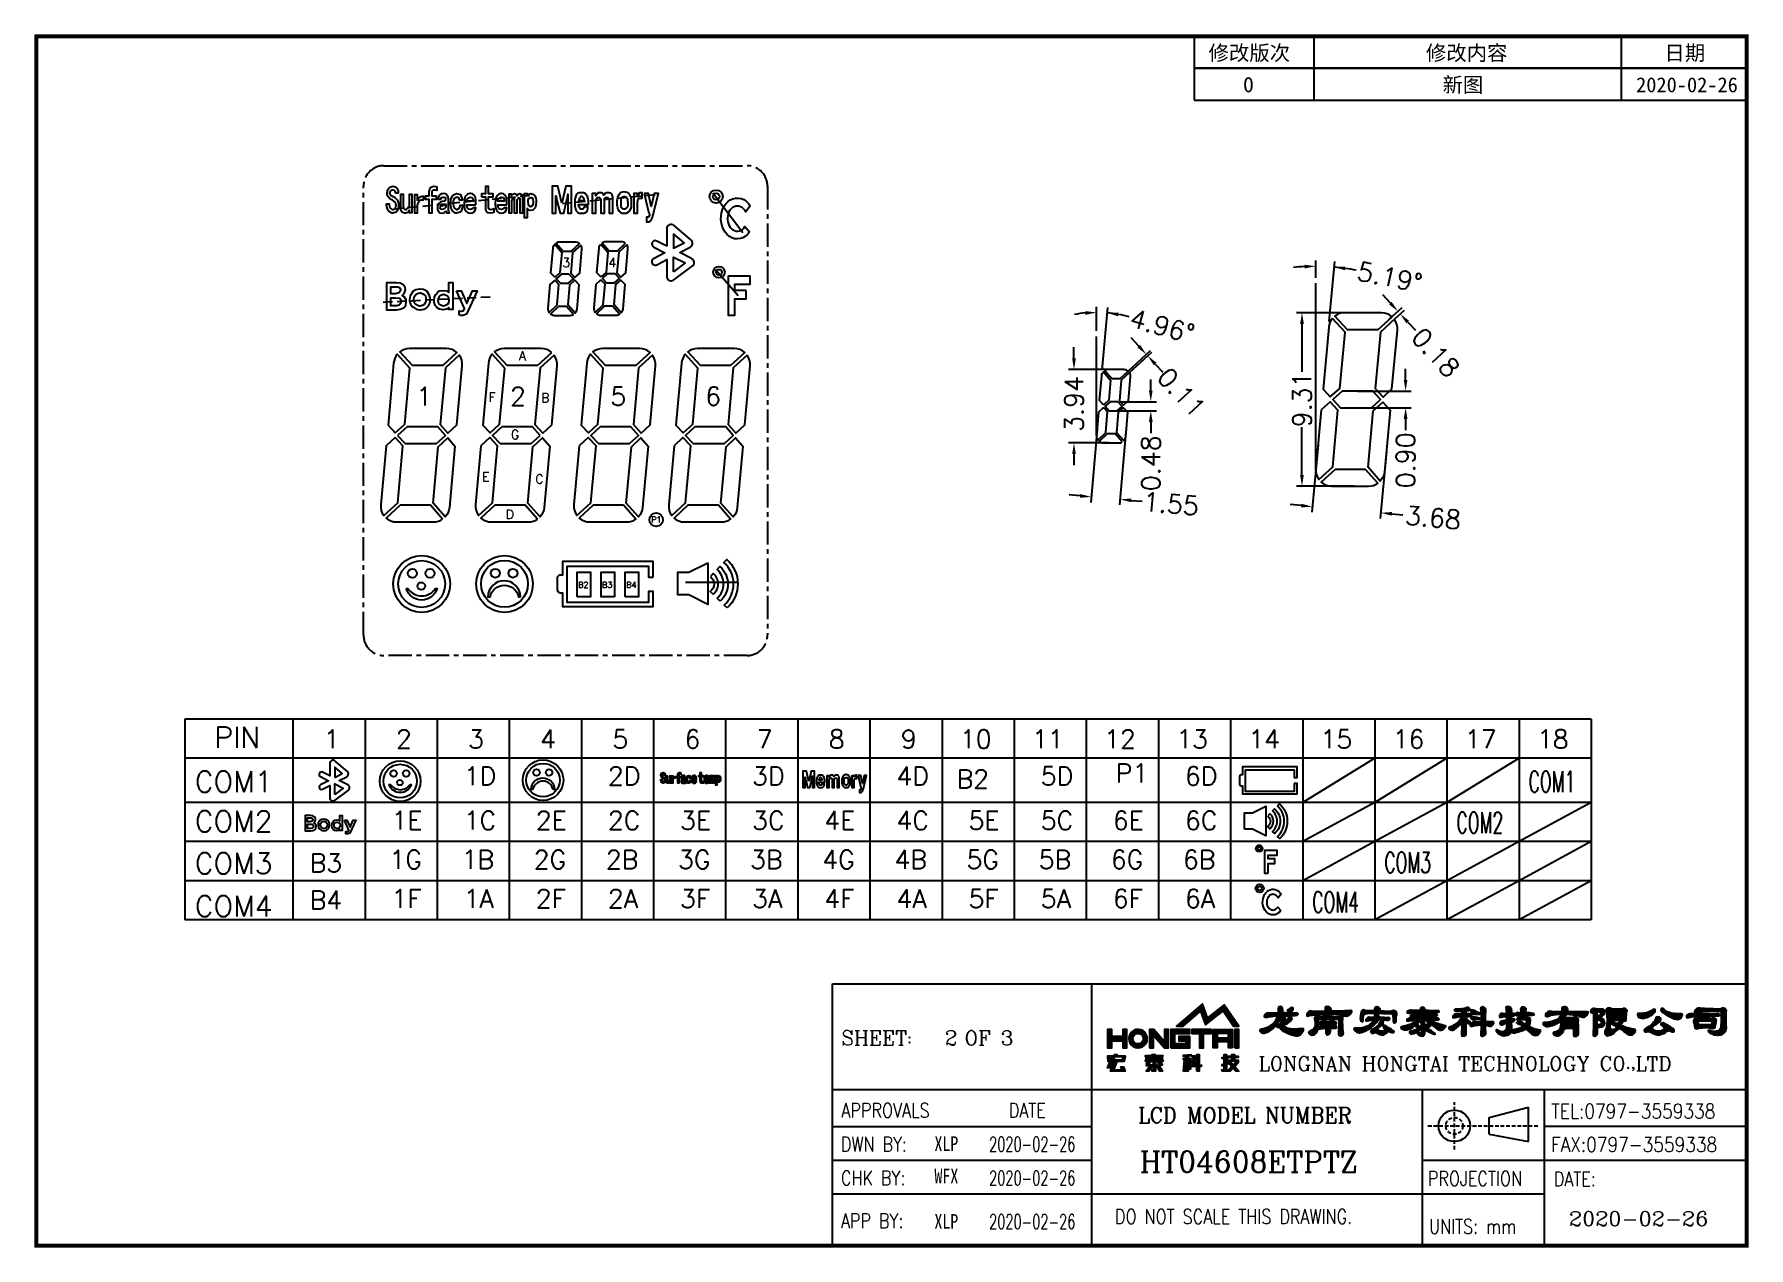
# Model space of a CAD drawing. Header units: inches. Extents: x -1849 to -1456, y -1004 to -896.
# Drawn here: x -1650.9 to -1558.8, y -1003.5 to -938.3 of the extents above; entities that cross this region are included whole.
import ezdxf

# ---------------------------------------------------------------- set-up
doc = ezdxf.new("R2010")
doc.units = ezdxf.units.IN
doc.header["$MEASUREMENT"] = 0
doc.header["$PDMODE"] = 35
for name, pattern in [('CENTER', [2, 1.25, -0.25, 0.25, -0.25]), ('DASHED', [0.75, 0.5, -0.25]), ('DASHED2', [0.375, 0.25, -0.125])]:
    doc.linetypes.add(name, pattern=pattern)
doc.layers.add('dim', color=3, linetype='Continuous')
doc.layers.add('SPEC', color=2, linetype='Continuous')
doc.styles.add('ggg', font='')
doc.styles.add('ROMANC', font='romanc')
doc.styles.add('romans', font='romans.shx')
doc.styles.add('宋体', font='')
doc.styles.get('ggg').set_extended_font_data('SimSun')
doc.styles.get('宋体').set_extended_font_data('SimSun')
doc.dimstyles.new('LCDDIM', dxfattribs={"dimtxt": 1, "dimasz": 0.6, "dimexe": 0.3, "dimexo": 0.3, "dimgap": 0.1, "dimtad": 0, "dimzin": 0, "dimdsep": 46, "dimtxsty": 'romans', "dimcen": 2.5, "dimclrd": 256, "dimclre": 256, "dimclrt": 256, "dimazin": 3, "dimtfac": 1, "dimtofl": 0, "dimtmove": 0, "dimatfit": 0, "dimfxl": 0, "dimlwd": -1, "dimlwe": -1, "dimarcsym": 0})

msp = doc.modelspace()

# ---------------------------------------------------------------- texts
at = {"layer": 'dim', "linetype": 'ByBlock', "style": 'romans'}
for s, height, p in [('3', 0.495, (-1622.501, -950.827)), ('4', 0.495, (-1620.03, -950.827)), ('A', 0.495, (-1624.828, -955.834)), ('1', 0.991, (-1630.344, -958.256)), ('2', 0.991, (-1625.298, -958.256)), ('5', 0.991, (-1619.913, -958.256)), ('6', 0.991, (-1614.821, -958.256)), ('F', 0.495, (-1626.454, -958.056)), ('B', 0.495, (-1623.629, -958.089)), ('G', 0.495, (-1625.254, -960.062)), ('E', 0.495, (-1626.809, -962.327)), ('C', 0.495, (-1623.949, -962.449)), ('D', 0.495, (-1625.54, -964.349)), ('P1', 0.3171, (-1617.726, -964.54)), ('B2', 0.3171, (-1621.648, -968.042)), ('B3', 0.3171, (-1620.366, -968.042)), ('B4', 0.3171, (-1619.063, -968.042)), ('PIN', 1.1206, (-1641.182, -976.638)), ('1', 0.991, (-1635.3, -976.665)), ('2', 0.991, (-1631.426, -976.665)), ('3', 0.991, (-1627.553, -976.665)), ('4', 0.991, (-1623.679, -976.665)), ('5', 0.991, (-1619.806, -976.665)), ('6', 0.991, (-1615.932, -976.665)), ('7', 0.991, (-1612.059, -976.665)), ('8', 0.991, (-1608.185, -976.665)), ('9', 0.991, (-1604.312, -976.665)), ('10', 0.991, (-1601.144, -976.665)), ('11', 0.991, (-1597.27, -976.665)), ('12', 0.991, (-1593.397, -976.665)), ('13', 0.991, (-1589.523, -976.665)), ('14', 0.991, (-1585.65, -976.665)), ('15', 0.991, (-1581.777, -976.665)), ('16', 0.991, (-1577.903, -976.665)), ('17', 0.991, (-1574.03, -976.665)), ('18', 0.991, (-1570.156, -976.665)), ('1D', 0.991, (-1627.791, -978.645)), ('2D', 0.991, (-1620.045, -978.645)), ('3D', 0.991, (-1612.298, -978.647)), ('4D', 0.991, (-1604.551, -978.647)), ('5D', 0.991, (-1596.804, -978.647)), ('P1', 0.991, (-1592.779, -978.494)), ('6D', 0.991, (-1589.057, -978.647)), ('COM1', 1.1206, (-1642.233, -979.016)), ('B2', 0.991, (-1601.322, -978.806)), ('COM2', 1.1206, (-1642.233, -981.142)), ('1E', 0.991, (-1631.665, -981.03)), ('1C', 0.991, (-1627.791, -981.03)), ('2E', 0.991, (-1623.918, -981.03)), ('2C', 0.991, (-1620.045, -981.03)), ('3E', 0.991, (-1616.171, -981.032)), ('3C', 0.991, (-1612.298, -981.032)), ('4E', 0.991, (-1608.424, -981.032)), ('4C', 0.991, (-1604.551, -981.032)), ('5E', 0.991, (-1600.677, -981.032)), ('5C', 0.991, (-1596.804, -981.032)), ('6E', 0.991, (-1592.93, -981.032)), ('6C', 0.991, (-1589.057, -981.032)), ('COM3', 1.1206, (-1642.233, -983.398)), ('1G', 0.991, (-1631.775, -983.13)), ('1B', 0.991, (-1627.902, -983.13)), ('2G', 0.991, (-1624.028, -983.13)), ('2B', 0.991, (-1620.155, -983.13)), ('3G', 0.991, (-1616.281, -983.132)), ('3B', 0.991, (-1612.408, -983.132)), ('4G', 0.991, (-1608.534, -983.132)), ('4B', 0.991, (-1604.661, -983.132)), ('5G', 0.991, (-1600.787, -983.132)), ('5B', 0.991, (-1596.914, -983.132)), ('6G', 0.991, (-1593.04, -983.132)), ('6B', 0.991, (-1589.167, -983.132)), ('B3', 0.991, (-1636.059, -983.316)), ('COM4', 1.1206, (-1642.233, -985.705)), ('B4', 0.991, (-1636.059, -985.308)), ('1F', 0.991, (-1631.665, -985.23)), ('1A', 0.991, (-1627.792, -985.23)), ('2F', 0.991, (-1623.918, -985.23)), ('2A', 0.991, (-1620.045, -985.23)), ('3F', 0.991, (-1616.171, -985.232)), ('3A', 0.991, (-1612.298, -985.232)), ('4F', 0.991, (-1608.424, -985.232)), ('4A', 0.991, (-1604.551, -985.232)), ('5F', 0.991, (-1600.677, -985.232)), ('5A', 0.991, (-1596.804, -985.232)), ('6F', 0.991, (-1592.93, -985.232)), ('6A', 0.991, (-1589.057, -985.232))]:
    msp.add_text(s, height=height, dxfattribs=at).set_placement(p)
at = {"layer": 'dim', "linetype": 'ByBlock', "style": 'romans', "width": 0.6}
for s, p in [('COM1', (-1570.606, -979.016)), ('COM2', (-1574.479, -981.217)), ('COM3', (-1578.353, -983.356)), ('COM4', (-1582.226, -985.484))]:
    msp.add_text(s, height=1.1206, dxfattribs=at).set_placement(p)
at = {"layer": 'SPEC', "color": 1, "style": 'ROMANC'}
msp.add_text('2', height=0.785, dxfattribs=at).set_placement((-1601.955, -992.608))

# ---------------------------------------------------------------- blocks, each defined once
blk = doc.blocks.new('A')
at = {"layer": 'SPEC'}
h = blk.add_hatch(dxfattribs=at)
h.set_pattern_fill('ANSI31', color=22, scale=0.2, style=0)
h.set_pattern_definition([(45, (711.14889, 9.89578), (-0.0176776695, 0.0176776695), [])])
h.paths.add_polyline_path([(76.98, 14.72), (78.15, 15.74), (78.47, 14.81), (79.67, 15.75), (80.36, 14.72), (80.71, 14.72), (79.74, 16.16), (78.61, 15.28), (78.28, 16.23), (76.54, 14.72)])
h = blk.add_hatch(dxfattribs=at)
h.set_pattern_fill('ANSI31', color=256, scale=0.2, style=0)
h.set_pattern_definition([(45, (711.558072, 9.89578), (-0.0176776695, 0.0176776695), [])])
h.paths.add_polyline_path([(86.58, 15.21), (86.83, 15.21), (86.88, 15.17), (86.86, 15.08), (86.8, 15.03), (86.76, 15.03), (86.56, 15.03), (86.51, 15.08), (86.54, 15.19)], flags=16)
h.paths.add_polyline_path([(93.55, 15.16), (94.08, 15.16), (94.16, 15.19), (94.16, 15.21), (94.09, 15.26), (94.03, 15.27), (93.93, 15.27), (93.83, 15.27), (93.72, 15.28), (93.62, 15.28), (93.51, 15.28), (93.41, 15.28), (93.3, 15.28), (93.13, 15.28), (93.09, 15.33), (93.1, 15.36), (93.17, 15.41), (93.98, 15.41), (94.05, 15.46), (93.98, 15.51), (93.2, 15.51), (93.17, 15.57), (93.22, 15.65), (93.24, 15.65), (94.06, 15.65), (94.15, 15.69), (94.16, 15.69), (94.13, 15.75), (94.03, 15.75), (93.9, 15.76), (93.77, 15.77), (93.65, 15.77), (93.55, 15.77), (93.45, 15.78), (93.36, 15.78), (93.29, 15.78), (93.27, 15.78), (93.22, 15.83), (93.21, 15.91), (93.15, 15.97), (93.04, 16), (92.96, 15.99), (92.91, 15.93), (92.91, 15.83), (92.85, 15.78), (92.72, 15.78), (92.6, 15.78), (92.49, 15.78), (92.39, 15.79), (92.3, 15.8), (92.24, 15.8), (92.13, 15.79), (92.05, 15.74), (92.02, 15.72), (92.02, 15.62), (92.02, 15.62), (92.11, 15.6), (92.14, 15.6), (92.21, 15.62), (92.3, 15.63), (92.4, 15.64), (92.5, 15.65), (92.62, 15.65), (92.75, 15.65), (92.83, 15.65), (92.87, 15.58), (92.83, 15.51), (92.79, 15.51), (92.63, 15.5), (92.51, 15.5), (92.45, 15.5), (92.43, 15.51), (92.34, 15.52), (92.25, 15.48), (92.25, 15.48), (92.22, 15.42), (92.3, 15.38), (92.37, 15.38), (92.46, 15.38), (92.57, 15.39), (92.7, 15.39), (92.76, 15.39), (92.78, 15.34), (92.78, 15.33), (92.72, 15.26), (92.47, 15.26), (92.32, 15.26), (92.24, 15.27), (92.24, 15.27), (92.16, 15.27), (92.07, 15.23), (92, 15.18), (91.99, 15.08), (92.02, 15.06), (92.15, 15.08), (92.27, 15.11), (92.37, 15.12), (92.46, 15.13), (92.54, 15.13), (92.55, 15.13), (92.6, 15.12), (92.58, 15.08), (92.52, 15.03), (92.46, 14.98), (92.38, 14.93), (92.3, 14.89), (92.21, 14.85), (92.11, 14.81), (92, 14.78), (91.89, 14.75), (91.76, 14.72), (91.65, 14.7), (91.58, 14.66), (91.62, 14.57), (91.69, 14.52), (91.77, 14.49), (91.87, 14.48), (91.99, 14.49), (92.05, 14.5), (92.13, 14.52), (92.22, 14.55), (92.31, 14.59), (92.4, 14.65), (92.49, 14.72), (92.57, 14.79), (92.59, 14.72), (92.64, 14.67), (92.74, 14.64), (92.86, 14.64), (92.91, 14.66), (92.88, 14.69), (92.78, 14.76), (92.74, 14.81), (92.67, 14.85), (92.8, 14.97), (92.89, 15.05), (92.94, 15.1), (92.95, 15.12), (93.04, 15.16), (93.13, 15.16), (93.22, 15.13), (93.25, 15.11), (93.31, 15.06), (93.38, 15.01), (93.45, 14.96), (93.53, 14.9), (93.62, 14.84), (93.71, 14.77), (93.8, 14.7), (93.91, 14.63), (94.01, 14.56), (94.05, 14.54), (94.13, 14.49), (94.21, 14.46), (94.29, 14.46), (94.37, 14.48), (94.45, 14.53), (94.53, 14.6), (94.59, 14.66), (94.61, 14.74), (94.57, 14.76), (94.47, 14.78), (94.37, 14.81), (94.27, 14.84), (94.17, 14.87), (94.07, 14.9), (93.97, 14.94), (93.87, 14.97), (93.77, 15.01), (93.67, 15.05), (93.57, 15.09), (93.51, 15.12)])
h.paths.add_polyline_path([(86.89, 14.59), (87.2, 14.59), (87.29, 14.62), (87.3, 14.65), (87.26, 14.73), (87.23, 14.74), (87.14, 14.74), (87.07, 14.75), (86.91, 14.75), (86.86, 14.81), (86.91, 14.86), (87.18, 14.86), (87.26, 14.9), (87.28, 14.93), (87.23, 15), (87.2, 15.01), (87, 15.01), (87.08, 15.1), (87.12, 15.19), (87.13, 15.21), (87.33, 15.21), (87.41, 15.16), (87.43, 15.11), (87.43, 14.99), (87.42, 14.88), (87.42, 14.77), (87.42, 14.66), (87.42, 14.56), (87.41, 14.46), (87.41, 14.36), (87.4, 14.26), (87.4, 14.21), (87.42, 14.12), (87.49, 14.08), (87.56, 14.08), (87.66, 14.11), (87.72, 14.17), (87.73, 14.26), (87.72, 14.3), (87.71, 14.41), (87.7, 14.51), (87.69, 14.62), (87.69, 14.72), (87.69, 14.83), (87.69, 14.85), (87.68, 14.98), (87.68, 15.09), (87.69, 15.18), (87.7, 15.22), (87.69, 15.31), (87.64, 15.37), (87.54, 15.38), (87.44, 15.36), (87.44, 15.36), (87.38, 15.34), (87.31, 15.33), (87.21, 15.33), (87.09, 15.35), (86.94, 15.37), (86.91, 15.38), (86.84, 15.43), (86.85, 15.52), (86.86, 15.53), (86.99, 15.53), (87.11, 15.53), (87.22, 15.52), (87.31, 15.51), (87.38, 15.51), (87.39, 15.51), (87.49, 15.49), (87.59, 15.48), (87.7, 15.45), (87.77, 15.43), (87.87, 15.41), (87.96, 15.4), (88.05, 15.42), (88.12, 15.46), (88.19, 15.52), (88.24, 15.6), (88.29, 15.7), (88.29, 15.72), (88.26, 15.78), (88.23, 15.78), (88.16, 15.77), (88.09, 15.76), (88.01, 15.76), (87.92, 15.75), (87.83, 15.75), (87.73, 15.74), (87.62, 15.74), (87.51, 15.74), (87.39, 15.73), (87.27, 15.73), (87.14, 15.73), (87, 15.73), (86.88, 15.73), (86.91, 15.83), (86.9, 15.91), (86.86, 15.97), (86.78, 16.02), (86.71, 16.04), (86.62, 16.05), (86.55, 16.03), (86.52, 15.97), (86.51, 15.88), (86.52, 15.79), (86.49, 15.73), (86.47, 15.73), (86.3, 15.72), (86.14, 15.72), (85.97, 15.72), (85.8, 15.72), (85.72, 15.72), (85.67, 15.72), (85.64, 15.73), (85.53, 15.74), (85.44, 15.73), (85.37, 15.68), (85.31, 15.61), (85.28, 15.54), (85.27, 15.44), (85.28, 15.42), (85.37, 15.41), (85.4, 15.42), (85.48, 15.44), (85.56, 15.46), (85.65, 15.47), (85.75, 15.49), (85.85, 15.5), (85.95, 15.51), (86.06, 15.52), (86.18, 15.52), (86.3, 15.53), (86.43, 15.53), (86.52, 15.53), (86.48, 15.43), (86.43, 15.39), (86.36, 15.37), (86.26, 15.36), (86.13, 15.36), (86.11, 15.36), (86.02, 15.4), (85.92, 15.41), (85.85, 15.38), (85.8, 15.32), (85.8, 15.21), (85.8, 15.17), (85.83, 15.05), (85.84, 14.95), (85.84, 14.85), (85.83, 14.76), (85.81, 14.67), (85.77, 14.6), (85.72, 14.53), (85.65, 14.48), (85.57, 14.43), (85.48, 14.39), (85.45, 14.38), (85.4, 14.32), (85.42, 14.28), (85.49, 14.2), (85.56, 14.15), (85.64, 14.13), (85.72, 14.14), (85.8, 14.18), (85.89, 14.24), (85.93, 14.28), (85.97, 14.37), (86.01, 14.46), (86.03, 14.57), (86.04, 14.59), (86.05, 14.67), (86.06, 14.76), (86.06, 14.87), (86.06, 14.98), (86.06, 15.11), (86.11, 15.19), (86.16, 15.21), (86.33, 15.21), (86.34, 15.11), (86.36, 15.03), (86.24, 15.02), (86.16, 14.98), (86.15, 14.96), (86.14, 14.88), (86.21, 14.86), (86.29, 14.86), (86.4, 14.87), (86.51, 14.88), (86.57, 14.84), (86.56, 14.8), (86.5, 14.76), (86.31, 14.76), (86.22, 14.78), (86.14, 14.74), (86.08, 14.66), (86.07, 14.65), (86.09, 14.55), (86.09, 14.55), (86.17, 14.55), (86.24, 14.57), (86.34, 14.58), (86.47, 14.59), (86.51, 14.59), (86.56, 14.54), (86.56, 14.26), (86.59, 14.18), (86.66, 14.16), (86.76, 14.19), (86.83, 14.24), (86.85, 14.33), (86.86, 14.34), (86.86, 14.54)])
h.paths.add_polyline_path([(112.21, 14.44), (112.21, 14.44), (112.24, 14.36), (112.25, 14.35), (112.34, 14.29), (112.43, 14.24), (112.53, 14.2), (112.63, 14.16), (112.72, 14.14), (112.82, 14.13), (112.92, 14.13), (113.02, 14.14), (113.06, 14.15), (113.17, 14.19), (113.25, 14.24), (113.32, 14.3), (113.38, 14.37), (113.41, 14.45), (113.43, 14.54), (113.44, 14.65), (113.44, 14.66), (113.43, 14.79), (113.42, 14.92), (113.42, 15.04), (113.42, 15.15), (113.42, 15.26), (113.42, 15.36), (113.42, 15.46), (113.42, 15.55), (113.43, 15.64), (113.43, 15.72), (113.44, 15.73), (113.42, 15.82), (113.36, 15.9), (113.35, 15.92), (113.25, 15.95), (113.16, 15.93), (113.14, 15.93), (113.06, 15.89), (112.96, 15.88), (112.89, 15.88), (112.83, 15.88), (112.73, 15.88), (112.58, 15.89), (112.57, 15.89), (112.4, 15.89), (112.24, 15.9), (112.1, 15.9), (111.98, 15.91), (111.87, 15.91), (111.79, 15.92), (111.71, 15.92), (111.66, 15.93), (111.63, 15.94), (111.54, 15.95), (111.46, 15.92), (111.38, 15.85), (111.33, 15.79), (111.3, 15.7), (111.39, 15.68), (111.4, 15.68), (111.51, 15.69), (111.62, 15.7), (111.73, 15.71), (111.83, 15.72), (111.94, 15.73), (112.04, 15.74), (112.14, 15.74), (112.16, 15.74), (112.25, 15.74), (112.35, 15.75), (112.45, 15.75), (112.56, 15.75), (112.67, 15.75), (112.78, 15.74), (112.89, 15.74), (112.92, 15.74), (113.02, 15.72), (113.07, 15.66), (113.08, 15.62), (113.08, 15.49), (113.09, 15.37), (113.09, 15.26), (113.09, 15.16), (113.09, 15.07), (113.09, 15), (113.08, 14.88), (113.07, 14.77), (113.06, 14.67), (113.04, 14.59), (113, 14.51), (112.93, 14.45), (112.84, 14.4), (112.78, 14.39), (112.68, 14.38), (112.58, 14.38), (112.47, 14.4), (112.37, 14.43), (112.31, 14.45)])
h.paths.add_polyline_path([(110.98, 15.57), (110.89, 15.54), (110.81, 15.48), (110.77, 15.42), (110.76, 15.33), (110.77, 15.32), (110.87, 15.31), (110.87, 15.31), (110.9, 15.32), (110.94, 15.33), (110.99, 15.34), (111.05, 15.35), (111.12, 15.36), (111.2, 15.37), (111.29, 15.38), (111.39, 15.38), (111.5, 15.39), (111.62, 15.4), (111.76, 15.4), (111.9, 15.41), (112.05, 15.41), (112.21, 15.41), (112.38, 15.42), (112.51, 15.42), (112.64, 15.42), (112.75, 15.43), (112.85, 15.43), (112.92, 15.43), (112.99, 15.48), (112.99, 15.49), (112.94, 15.55), (112.92, 15.55), (112.72, 15.56), (112.62, 15.57), (112.51, 15.57), (112.41, 15.57), (112.31, 15.57), (112.2, 15.57), (112.1, 15.57), (111.89, 15.57), (111.78, 15.57), (111.67, 15.57), (111.56, 15.56), (111.45, 15.56), (111.35, 15.55), (111.15, 15.55), (111.08, 15.57)])
h.paths.add_polyline_path([(112.2, 14.64), (112.3, 14.63), (112.38, 14.61), (112.4, 14.61), (112.5, 14.58), (112.59, 14.59), (112.65, 14.62), (112.69, 14.69), (112.72, 14.79), (112.73, 14.88), (112.75, 14.98), (112.76, 15.09), (112.77, 15.13), (112.74, 15.21), (112.67, 15.26), (112.58, 15.28), (112.48, 15.27), (112.39, 15.25), (112.28, 15.27), (112.21, 15.28), (112.1, 15.28), (111.97, 15.28), (111.96, 15.28), (111.83, 15.27), (111.73, 15.26), (111.66, 15.26), (111.61, 15.26), (111.51, 15.26), (111.48, 15.27), (111.37, 15.27), (111.29, 15.23), (111.25, 15.17), (111.24, 15.08), (111.24, 15.05), (111.26, 14.96), (111.29, 14.85), (111.31, 14.72), (111.33, 14.64), (111.33, 14.64), (111.37, 14.57), (111.45, 14.56), (111.55, 14.59), (111.62, 14.6), (111.71, 14.62), (111.83, 14.63), (111.96, 14.64), (112.09, 14.64)])
h.paths.add_polyline_path([(111.94, 14.83), (111.83, 14.82), (111.73, 14.82), (111.65, 14.81), (111.6, 14.82), (111.56, 14.92), (111.55, 14.96), (111.57, 15.05), (111.63, 15.08), (111.74, 15.09), (111.86, 15.1), (111.96, 15.1), (112.07, 15.1), (112.17, 15.1), (112.27, 15.09), (112.37, 15.09), (112.4, 15.08), (112.47, 15.04), (112.47, 15.01), (112.44, 14.86), (112.38, 14.8), (112.36, 14.81), (112.25, 14.82), (112.15, 14.83), (112.04, 14.83)], flags=16)
h.paths.add_polyline_path([(109.09, 15.91), (109.07, 15.9), (109.05, 15.8), (109.08, 15.72), (109.12, 15.68), (109.21, 15.62), (109.3, 15.56), (109.39, 15.5), (109.48, 15.45), (109.57, 15.4), (109.66, 15.35), (109.75, 15.3), (109.85, 15.26), (109.94, 15.22), (110.05, 15.19), (110.15, 15.18), (110.24, 15.19), (110.31, 15.22), (110.38, 15.27), (110.43, 15.34), (110.47, 15.44), (110.47, 15.44), (110.49, 15.47), (110.48, 15.54), (110.41, 15.55), (110.25, 15.56), (110.1, 15.57), (109.96, 15.58), (109.84, 15.59), (109.73, 15.61), (109.62, 15.64), (109.54, 15.66), (109.46, 15.69), (109.39, 15.73), (109.34, 15.77), (109.29, 15.81), (109.26, 15.86), (109.25, 15.89), (109.17, 15.94)])
h.paths.add_polyline_path([(107.47, 15.55), (107.47, 15.47), (107.51, 15.38), (107.57, 15.32), (107.65, 15.28), (107.75, 15.26), (107.86, 15.25), (107.89, 15.26), (108, 15.28), (108.1, 15.31), (108.19, 15.35), (108.29, 15.39), (108.37, 15.45), (108.46, 15.5), (108.53, 15.57), (108.61, 15.64), (108.65, 15.69), (108.67, 15.78), (108.65, 15.84), (108.58, 15.87), (108.55, 15.85), (108.47, 15.8), (108.39, 15.75), (108.3, 15.71), (108.21, 15.67), (108.12, 15.64), (108.02, 15.61), (107.91, 15.6), (107.81, 15.58), (107.7, 15.58), (107.58, 15.58), (107.55, 15.58)])
h.paths.add_polyline_path([(108.29, 14.36), (108.37, 14.33), (108.49, 14.26), (108.6, 14.21), (108.7, 14.17), (108.79, 14.15), (108.87, 14.14), (108.91, 14.14), (108.98, 14.15), (109.06, 14.17), (109.14, 14.21), (109.24, 14.25), (109.35, 14.31), (109.46, 14.39), (109.51, 14.41), (109.6, 14.43), (109.61, 14.43), (109.68, 14.4), (109.8, 14.36), (109.91, 14.36), (109.94, 14.39), (109.93, 14.47), (109.9, 14.52), (109.89, 14.55), (109.85, 14.58), (109.79, 14.62), (109.71, 14.67), (109.61, 14.73), (109.49, 14.79), (109.35, 14.87), (109.2, 14.95), (109.1, 14.94), (109.07, 14.92), (109.05, 14.83), (109.07, 14.8), (109.15, 14.74), (109.23, 14.66), (109.23, 14.66), (109.27, 14.58), (109.25, 14.52), (109.16, 14.47), (109.07, 14.42), (108.97, 14.4), (108.92, 14.39), (108.81, 14.39), (108.71, 14.41), (108.62, 14.44), (108.59, 14.46), (108.51, 14.53), (108.48, 14.6), (108.49, 14.67), (108.55, 14.75), (108.6, 14.79), (108.72, 14.85), (108.82, 14.91), (108.9, 14.97), (108.97, 15.03), (109.01, 15.07), (109.05, 15.16), (109.03, 15.24), (108.97, 15.31), (108.94, 15.33), (108.84, 15.36), (108.76, 15.33), (108.71, 15.26), (108.66, 15.16), (108.61, 15.07), (108.55, 14.99), (108.49, 14.91), (108.42, 14.84), (108.34, 14.78), (108.26, 14.71), (108.17, 14.66), (108.08, 14.61), (108.01, 14.57), (107.94, 14.51), (107.93, 14.43), (107.99, 14.36), (108.08, 14.36), (108.19, 14.38)])
h.paths.add_polyline_path([(106.3, 14.56), (106.39, 14.5), (106.48, 14.44), (106.52, 14.41), (106.59, 14.36), (106.63, 14.33), (106.74, 14.25), (106.83, 14.19), (106.92, 14.15), (107, 14.14), (107.01, 14.14), (107.1, 14.16), (107.18, 14.2), (107.25, 14.26), (107.31, 14.35), (107.35, 14.45), (107.35, 14.49), (107.32, 14.5), (107.22, 14.52), (107.12, 14.54), (107.01, 14.57), (106.91, 14.59), (106.81, 14.62), (106.71, 14.65), (106.61, 14.69), (106.51, 14.72), (106.41, 14.76), (106.32, 14.8), (106.22, 14.84), (106.17, 14.86), (106.31, 14.87), (106.41, 14.9), (106.46, 14.95), (106.47, 14.98), (106.44, 15.05), (106.37, 15.11), (106.39, 15.1), (106.51, 15.07), (106.59, 15.06), (106.68, 15.08), (106.72, 15.16), (106.72, 15.3), (106.72, 15.41), (106.73, 15.5), (106.73, 15.53), (106.74, 15.65), (106.76, 15.74), (106.77, 15.75), (106.71, 15.86), (106.64, 15.92), (106.57, 15.92), (106.54, 15.92), (106.44, 15.88), (106.39, 15.88), (105.89, 15.88), (105.78, 15.89), (105.68, 15.92), (105.67, 15.93), (105.64, 15.94), (105.55, 15.96), (105.46, 15.93), (105.41, 15.9), (105.38, 15.83), (105.39, 15.72), (105.39, 15.7), (105.39, 15.67), (105.4, 15.56), (105.41, 15.45), (105.42, 15.34), (105.43, 15.24), (105.43, 15.14), (105.43, 15.13), (105.43, 14.98), (105.42, 14.85), (105.41, 14.73), (105.39, 14.64), (105.37, 14.57), (105.34, 14.52), (105.34, 14.51), (105.29, 14.39), (105.28, 14.36), (105.29, 14.24), (105.33, 14.15), (105.39, 14.1), (105.43, 14.09), (105.52, 14.1), (105.61, 14.13), (105.69, 14.16), (105.78, 14.2), (105.86, 14.25), (105.94, 14.32), (106.02, 14.39), (106.1, 14.47), (106.17, 14.56), (106.21, 14.61)])
h.paths.add_polyline_path([(105.97, 15.59), (105.86, 15.59), (105.76, 15.58), (105.7, 15.63), (105.7, 15.65), (105.76, 15.72), (105.79, 15.73), (105.89, 15.74), (106, 15.74), (106.1, 15.74), (106.21, 15.74), (106.31, 15.73), (106.39, 15.73), (106.47, 15.67), (106.47, 15.65), (106.41, 15.58), (106.38, 15.58), (106.28, 15.59), (106.18, 15.59), (106.08, 15.59)], flags=16)
h.paths.add_polyline_path([(104.52, 14.7), (104.51, 14.6), (104.51, 14.49), (104.5, 14.39), (104.49, 14.28), (104.49, 14.17), (104.49, 14.16), (104.52, 14.08), (104.61, 14.06), (104.71, 14.1), (104.76, 14.17), (104.78, 14.24), (104.78, 14.59), (104.83, 14.65), (104.97, 14.66), (105.08, 14.69), (105.17, 14.73), (105.23, 14.78), (105.27, 14.84), (105.29, 14.91), (105.29, 14.95), (105.26, 15.05), (105.22, 15.13), (105.16, 15.2), (105.07, 15.26), (105.02, 15.28), (105.02, 15.31), (105.11, 15.4), (105.19, 15.49), (105.24, 15.57), (105.27, 15.65), (105.28, 15.7), (105.26, 15.8), (105.2, 15.86), (105.12, 15.88), (105, 15.87), (104.89, 15.87), (104.79, 15.88), (104.69, 15.89), (104.59, 15.9), (104.55, 15.92), (104.47, 15.91), (104.4, 15.87), (104.34, 15.78), (104.31, 15.72), (104.34, 15.65), (104.44, 15.63), (104.51, 15.63), (104.52, 15.55), (104.52, 15.46), (104.53, 15.36), (104.53, 15.25), (104.53, 15.13), (104.52, 15.01), (104.52, 14.91), (104.52, 14.81)])
h.paths.add_polyline_path([(104.98, 15.68), (105.01, 15.6), (104.97, 15.51), (104.91, 15.45), (104.82, 15.43), (104.76, 15.43), (104.76, 15.6), (104.79, 15.68), (104.88, 15.7)], flags=16)
h.paths.add_polyline_path([(104.92, 15.15), (104.93, 15.14), (105.02, 15.09), (105.06, 15.01), (105.06, 15.01), (105.03, 14.92), (104.95, 14.85), (104.94, 14.85), (104.83, 14.83), (104.77, 14.87), (104.76, 14.88), (104.76, 15.11), (104.8, 15.15)], flags=16)
h.paths.add_polyline_path([(105.73, 15), (105.69, 14.97), (105.71, 15.08), (105.75, 15.11), (105.84, 15.12), (105.94, 15.13), (106.06, 15.13), (106.08, 15.13), (106.22, 15.11), (106.27, 15.08), (106.27, 15.08), (106.25, 15), (106.18, 14.94), (106.08, 14.9), (106.01, 14.92), (105.91, 14.97), (105.82, 15.01)], flags=16)
h.paths.add_polyline_path([(106.01, 15.29), (105.9, 15.29), (105.79, 15.28), (105.77, 15.28), (105.71, 15.34), (105.71, 15.34), (105.75, 15.42), (105.77, 15.43), (105.88, 15.44), (105.98, 15.44), (106.09, 15.44), (106.19, 15.44), (106.3, 15.44), (106.4, 15.43), (106.42, 15.43), (106.47, 15.36), (106.44, 15.29), (106.42, 15.28), (106.32, 15.29), (106.22, 15.29), (106.12, 15.29)], flags=16)
h.paths.add_polyline_path([(105.76, 14.88), (105.87, 14.83), (105.96, 14.77), (106.05, 14.72), (106.1, 14.69), (106.03, 14.6), (105.95, 14.54), (105.86, 14.5), (105.77, 14.49), (105.68, 14.52), (105.65, 14.56), (105.64, 14.63), (105.65, 14.74), (105.66, 14.86), (105.72, 14.9)], flags=16)
h.paths.add_polyline_path([(103.16, 14.55), (103.17, 14.51), (103.17, 14.14), (103.2, 14.06), (103.3, 14.04), (103.4, 14.06), (103.48, 14.11), (103.51, 14.2), (103.52, 14.21), (103.52, 14.3), (103.51, 14.4), (103.51, 14.51), (103.51, 14.62), (103.51, 14.8), (103.5, 14.94), (103.5, 15.04), (103.51, 15.08), (103.5, 15.19), (103.46, 15.27), (103.41, 15.32), (103.34, 15.34), (103.24, 15.34), (103.17, 15.32), (103.08, 15.28), (103.05, 15.28), (103, 15.28), (102.92, 15.28), (102.8, 15.28), (102.64, 15.28), (102.6, 15.28), (102.56, 15.29), (102.56, 15.32), (102.63, 15.4), (102.64, 15.42), (102.7, 15.5), (102.78, 15.53), (102.81, 15.53), (102.93, 15.52), (103.05, 15.51), (103.16, 15.5), (103.26, 15.48), (103.36, 15.46), (103.46, 15.44), (103.54, 15.41), (103.59, 15.39), (103.7, 15.35), (103.79, 15.34), (103.88, 15.34), (103.96, 15.37), (104.03, 15.42), (104.09, 15.48), (104.15, 15.57), (104.15, 15.58), (104.16, 15.67), (104.1, 15.69), (104.03, 15.69), (103.95, 15.69), (103.86, 15.7), (103.77, 15.7), (103.67, 15.7), (103.57, 15.7), (103.46, 15.7), (103.35, 15.7), (103.23, 15.7), (103.11, 15.7), (102.98, 15.7), (102.82, 15.7), (102.79, 15.76), (102.79, 15.77), (102.8, 15.86), (102.78, 15.93), (102.72, 15.98), (102.63, 16.02), (102.55, 16.03), (102.45, 16.01), (102.4, 15.95), (102.4, 15.93), (102.4, 15.78), (102.39, 15.74), (102.35, 15.7), (102.2, 15.7), (102.07, 15.7), (101.97, 15.69), (101.89, 15.69), (101.84, 15.69), (101.72, 15.71), (101.68, 15.72), (101.6, 15.73), (101.52, 15.71), (101.43, 15.67), (101.34, 15.59), (101.31, 15.55), (101.29, 15.46), (101.31, 15.41), (101.39, 15.37), (101.44, 15.38), (101.56, 15.43), (101.66, 15.46), (101.76, 15.49), (101.84, 15.5), (101.84, 15.51), (101.92, 15.52), (102.02, 15.52), (102.13, 15.53), (102.26, 15.53), (102.28, 15.53), (102.33, 15.48), (102.3, 15.41), (102.26, 15.35), (102.22, 15.29), (102.16, 15.24), (102.09, 15.19), (102.02, 15.15), (101.93, 15.11), (101.84, 15.08), (101.73, 15.05), (101.62, 15.02), (101.49, 15), (101.36, 14.98), (101.22, 14.97), (101.15, 14.95), (101.15, 14.87), (101.2, 14.77), (101.28, 14.73), (101.3, 14.72), (101.37, 14.71), (101.47, 14.71), (101.59, 14.73), (101.67, 14.75), (101.77, 14.78), (101.87, 14.81), (101.96, 14.86), (102.06, 14.9), (102.15, 14.96), (102.23, 15.01), (102.32, 15.08), (102.33, 15.08), (102.33, 14.95), (102.32, 14.83), (102.31, 14.72), (102.28, 14.63), (102.25, 14.56), (102.23, 14.52), (102.18, 14.46), (102.11, 14.4), (102.02, 14.36), (101.9, 14.32), (101.84, 14.31), (101.81, 14.25), (101.82, 14.23), (101.88, 14.15), (101.96, 14.11), (102.05, 14.09), (102.16, 14.09), (102.19, 14.1), (102.28, 14.14), (102.36, 14.19), (102.43, 14.27), (102.48, 14.36), (102.5, 14.41), (102.55, 14.51), (102.62, 14.56), (102.72, 14.59), (103.07, 14.59)])
h.paths.add_polyline_path([(103.18, 14.8), (103.12, 14.74), (102.63, 14.74), (102.58, 14.81), (102.63, 14.86), (103.12, 14.86)], flags=16)
h.paths.add_polyline_path([(102.6, 15.01), (102.58, 15.06), (102.63, 15.13), (102.68, 15.13), (103.12, 15.13), (103.17, 15.08), (103.17, 15.07), (103.13, 15), (103.05, 14.98), (102.7, 14.98)], flags=16)
h.paths.add_polyline_path([(98.35, 14.36), (98.26, 14.38), (98.16, 14.41), (98.07, 14.46), (98.04, 14.49), (97.98, 14.49), (97.99, 14.41), (98.05, 14.33), (98.13, 14.25), (98.21, 14.19), (98.29, 14.15), (98.38, 14.11), (98.48, 14.09), (98.52, 14.09), (98.64, 14.1), (98.75, 14.12), (98.83, 14.16), (98.9, 14.21), (98.95, 14.29), (98.98, 14.36), (99.05, 14.31), (99.14, 14.29), (99.25, 14.29), (99.31, 14.3), (99.39, 14.32), (99.47, 14.34), (99.56, 14.37), (99.66, 14.41), (99.77, 14.45), (99.89, 14.5), (99.97, 14.54), (100.07, 14.47), (100.15, 14.4), (100.23, 14.33), (100.31, 14.27), (100.37, 14.21), (100.46, 14.16), (100.55, 14.13), (100.63, 14.11), (100.71, 14.13), (100.78, 14.16), (100.85, 14.21), (100.91, 14.29), (100.96, 14.38), (100.97, 14.46), (100.94, 14.47), (100.83, 14.49), (100.73, 14.51), (100.63, 14.53), (100.53, 14.56), (100.43, 14.6), (100.34, 14.64), (100.24, 14.68), (100.19, 14.71), (100.23, 14.79), (100.26, 14.89), (100.28, 14.99), (100.29, 15.11), (100.29, 15.13), (100.27, 15.23), (100.22, 15.3), (100.14, 15.32), (100.07, 15.32), (99.97, 15.31), (99.95, 15.36), (99.98, 15.44), (100.05, 15.46), (100.44, 15.46), (100.54, 15.49), (100.54, 15.51), (100.5, 15.58), (100.47, 15.59), (100.35, 15.61), (100.25, 15.62), (100.14, 15.63), (100.05, 15.63), (100.02, 15.63), (99.97, 15.68), (99.97, 15.68), (99.98, 15.79), (99.98, 15.79), (100, 15.82), (99.99, 15.91), (99.94, 15.97), (99.85, 16.01), (99.82, 16.01), (99.74, 16.01), (99.68, 15.98), (99.64, 15.93), (99.63, 15.84), (99.64, 15.72), (99.65, 15.65), (99.58, 15.61), (99.5, 15.63), (99.41, 15.65), (99.33, 15.61), (99.31, 15.59), (99.27, 15.49), (99.28, 15.46), (99.35, 15.43), (99.39, 15.44), (99.5, 15.47), (99.6, 15.48), (99.6, 15.48), (99.65, 15.41), (99.63, 15.33), (99.6, 15.31), (99.5, 15.31), (99.41, 15.27), (99.38, 15.18), (99.43, 15.13), (99.51, 15.13), (99.56, 15.14), (99.69, 15.17), (99.77, 15.18), (99.77, 15.18), (99.91, 15.18), (99.99, 15.16), (100.02, 15.11), (100.02, 15.08), (100.01, 14.95), (99.97, 14.88), (99.92, 14.86), (99.82, 14.94), (99.73, 14.99), (99.65, 15.03), (99.63, 15.03), (99.53, 15.05), (99.43, 15.03), (99.41, 15.02), (99.35, 14.95), (99.43, 14.91), (99.55, 14.87), (99.64, 14.82), (99.71, 14.77), (99.75, 14.71), (99.68, 14.66), (99.61, 14.62), (99.52, 14.58), (99.42, 14.55), (99.32, 14.52), (99.2, 14.5), (99.09, 14.49), (99.02, 14.51), (99.02, 14.56), (99.03, 14.65), (99.03, 14.75), (99.02, 14.86), (99.01, 14.93), (99.04, 15.01), (99.07, 15.02), (99.18, 15.07), (99.24, 15.13), (99.25, 15.18), (99.22, 15.22), (99.11, 15.21), (99.09, 15.21), (99.01, 15.22), (99.01, 15.26), (99.01, 15.34), (99.05, 15.41), (99.08, 15.41), (99.1, 15.41), (99.19, 15.45), (99.23, 15.49), (99.21, 15.57), (99.18, 15.58), (99.1, 15.59), (99.04, 15.59), (98.99, 15.6), (99.01, 15.67), (99.03, 15.77), (99.02, 15.87), (98.98, 15.94), (98.92, 16), (98.87, 16.03), (98.76, 16.05), (98.68, 16.03), (98.64, 15.96), (98.65, 15.87), (98.66, 15.76), (98.67, 15.66), (98.67, 15.64), (98.64, 15.57), (98.61, 15.57), (98.43, 15.59), (98.34, 15.59), (98.27, 15.55), (98.23, 15.45), (98.22, 15.44), (98.22, 15.35), (98.22, 15.34), (98.31, 15.34), (98.35, 15.34), (98.47, 15.37), (98.57, 15.39), (98.62, 15.39), (98.68, 15.36), (98.68, 15.34), (98.68, 15.21), (98.64, 15.15), (98.56, 15.11), (98.43, 15.08), (98.31, 15.05), (98.25, 15), (98.24, 14.96), (98.26, 14.87), (98.31, 14.83), (98.4, 14.83), (98.47, 14.86), (98.56, 14.91), (98.63, 14.95), (98.68, 14.91), (98.68, 14.88), (98.68, 14.61), (98.66, 14.51), (98.61, 14.44), (98.53, 14.39), (98.46, 14.36)])
h.paths.add_polyline_path([(97.28, 14.81), (97.36, 14.8), (97.47, 14.76), (97.55, 14.74), (97.65, 14.74), (97.73, 14.78), (97.79, 14.85), (97.82, 14.93), (97.8, 15.03), (97.77, 15.03), (97.32, 15.03), (97.27, 15.08), (97.27, 15.46), (97.28, 15.57), (97.29, 15.67), (97.29, 15.72), (97.29, 15.84), (97.27, 15.92), (97.26, 15.94), (97.19, 15.99), (97.08, 16.02), (97.05, 16.03), (96.97, 15.99), (96.94, 15.91), (96.95, 15.85), (96.96, 15.77), (96.97, 15.66), (96.97, 15.59), (96.97, 15.08), (96.95, 15.02), (96.86, 15.02), (96.71, 15.01), (96.6, 15.01), (96.53, 15.02), (96.51, 15.02), (96.44, 15.01), (96.35, 14.96), (96.3, 14.91), (96.24, 14.81), (96.24, 14.75), (96.31, 14.71), (96.4, 14.74), (96.48, 14.76), (96.57, 14.78), (96.67, 14.79), (96.79, 14.8), (96.92, 14.81), (96.92, 14.81), (96.97, 14.76), (96.97, 14.44), (96.96, 14.34), (96.95, 14.23), (96.95, 14.19), (96.96, 14.1), (97.04, 14.06), (97.07, 14.06), (97.19, 14.1), (97.26, 14.15), (97.29, 14.22), (97.29, 14.28), (97.29, 14.37), (97.28, 14.48), (97.28, 14.51), (97.28, 14.63), (97.27, 14.73), (97.27, 14.75)])
h.paths.add_polyline_path([(96.13, 14.91), (96.2, 14.9), (96.24, 14.94), (96.25, 14.98), (96.24, 15.03), (96.17, 15.1), (96.05, 15.18), (95.99, 15.26), (95.98, 15.33), (96.02, 15.38), (96.12, 15.39), (96.15, 15.39), (96.26, 15.4), (96.28, 15.41), (96.3, 15.48), (96.24, 15.55), (96.23, 15.55), (96.03, 15.55), (95.98, 15.6), (95.98, 15.7), (96, 15.75), (96.11, 15.78), (96.14, 15.78), (96.22, 15.82), (96.22, 15.9), (96.2, 15.93), (96.14, 15.99), (96.04, 15.99), (95.93, 15.95), (95.83, 15.92), (95.73, 15.9), (95.66, 15.89), (95.57, 15.88), (95.47, 15.87), (95.36, 15.87), (95.24, 15.88), (95.24, 15.88), (95.19, 15.82), (95.2, 15.79), (95.27, 15.73), (95.29, 15.73), (95.48, 15.73), (95.59, 15.73), (95.63, 15.74), (95.68, 15.75), (95.68, 15.59), (95.63, 15.54), (95.55, 15.54), (95.43, 15.53), (95.39, 15.53), (95.31, 15.56), (95.22, 15.54), (95.14, 15.48), (95.07, 15.39), (95.08, 15.31), (95.15, 15.28), (95.26, 15.31), (95.26, 15.31), (95.35, 15.34), (95.45, 15.36), (95.56, 15.38), (95.62, 15.38), (95.66, 15.34), (95.62, 15.26), (95.57, 15.18), (95.52, 15.11), (95.46, 15.03), (95.39, 14.97), (95.31, 14.9), (95.23, 14.85), (95.13, 14.79), (95.03, 14.74), (94.93, 14.69), (94.84, 14.66), (94.81, 14.59), (94.84, 14.54), (94.91, 14.49), (94.99, 14.46), (95.08, 14.47), (95.18, 14.51), (95.26, 14.56), (95.33, 14.61), (95.41, 14.68), (95.48, 14.75), (95.56, 14.82), (95.63, 14.91), (95.7, 15), (95.71, 15.01), (95.7, 14.85), (95.69, 14.71), (95.68, 14.59), (95.68, 14.48), (95.67, 14.38), (95.66, 14.3), (95.66, 14.23), (95.66, 14.19), (95.68, 14.09), (95.76, 14.06), (95.87, 14.09), (95.95, 14.13), (95.98, 14.2), (95.98, 14.24), (95.98, 14.95), (95.99, 14.97), (96.02, 14.97)])
h.paths.add_polyline_path([(96.3, 15.76), (96.29, 15.74), (96.3, 15.65), (96.36, 15.58), (96.38, 15.57), (96.45, 15.55), (96.54, 15.54), (96.64, 15.54), (96.77, 15.53), (96.87, 15.53), (96.94, 15.55), (96.91, 15.6), (96.85, 15.62), (96.77, 15.65), (96.67, 15.7), (96.55, 15.76), (96.46, 15.8), (96.36, 15.82)], flags=17)
h.paths.add_polyline_path([(96.31, 15.37), (96.28, 15.31), (96.3, 15.22), (96.38, 15.18), (96.43, 15.18), (96.64, 15.18), (96.76, 15.19), (96.85, 15.19), (96.86, 15.19), (96.91, 15.23), (96.89, 15.27), (96.81, 15.29), (96.71, 15.31), (96.59, 15.34), (96.49, 15.36), (96.41, 15.38)], flags=17)
h.paths.add_polyline_path([(92.68, 14.28), (92.71, 14.21), (92.78, 14.16), (92.87, 14.1), (92.93, 14.08), (93.04, 14.06), (93.12, 14.09), (93.17, 14.15), (93.19, 14.24), (93.19, 14.25), (93.19, 14.49), (93.28, 14.44), (93.37, 14.39), (93.46, 14.35), (93.56, 14.3), (93.65, 14.26), (93.76, 14.22), (93.82, 14.19), (93.9, 14.19), (93.86, 14.26), (93.8, 14.31), (93.73, 14.36), (93.65, 14.41), (93.56, 14.46), (93.46, 14.52), (93.35, 14.58), (93.25, 14.62), (93.35, 14.66), (93.45, 14.67), (93.5, 14.67), (93.58, 14.72), (93.58, 14.8), (93.56, 14.82), (93.48, 14.88), (93.39, 14.86), (93.32, 14.82), (93.24, 14.74), (93.19, 14.69), (93.19, 14.93), (93.16, 15.03), (93.1, 15.09), (93.03, 15.11), (92.96, 15.05), (92.94, 14.98), (92.95, 14.9), (92.96, 14.8), (92.97, 14.69), (92.97, 14.65), (92.94, 14.61), (92.82, 14.57), (92.7, 14.53), (92.59, 14.49), (92.49, 14.46), (92.4, 14.43), (92.32, 14.4), (92.26, 14.39), (92.18, 14.34), (92.17, 14.28), (92.23, 14.22), (92.31, 14.21), (92.38, 14.23), (92.45, 14.25), (92.54, 14.29), (92.63, 14.33), (92.74, 14.39), (92.86, 14.46), (92.93, 14.5), (92.97, 14.47), (92.97, 14.36), (92.95, 14.29), (92.88, 14.26), (92.77, 14.27), (92.74, 14.28)])
h.paths.add_polyline_path([(88.9, 15.57), (88.88, 15.45), (88.87, 15.31), (88.86, 15.26), (88.88, 15.14), (88.93, 15.06), (88.96, 15.03), (89.04, 15.04), (89.06, 15.12), (89.06, 15.16), (89.07, 15.3), (89.08, 15.41), (89.1, 15.48), (89.11, 15.51), (89.19, 15.57), (89.24, 15.58), (89.3, 15.59), (89.36, 15.59), (89.44, 15.6), (89.52, 15.6), (89.6, 15.6), (89.7, 15.6), (89.8, 15.6), (89.9, 15.6), (90.02, 15.6), (90.14, 15.6), (90.26, 15.6), (90.39, 15.59), (90.53, 15.59), (90.68, 15.58), (90.77, 15.58), (90.85, 15.58), (90.97, 15.55), (91.04, 15.5), (91.05, 15.48), (91.06, 15.4), (91.07, 15.3), (91.08, 15.19), (91.08, 15.06), (91.08, 15.06), (91.12, 14.96), (91.17, 14.95), (91.25, 14.99), (91.27, 15.06), (91.27, 15.17), (91.27, 15.28), (91.28, 15.38), (91.31, 15.48), (91.31, 15.48), (91.32, 15.59), (91.3, 15.68), (91.27, 15.72), (91.2, 15.77), (91.1, 15.78), (91.02, 15.75), (90.97, 15.74), (90.9, 15.72), (90.82, 15.72), (90.72, 15.72), (90.61, 15.72), (90.48, 15.73), (90.33, 15.74), (90.23, 15.75), (90.2, 15.8), (90.19, 15.9), (90.13, 15.97), (90.08, 16), (89.96, 16.03), (89.88, 16.01), (89.84, 15.97), (89.83, 15.88), (89.83, 15.88), (89.8, 15.78), (89.78, 15.78), (89.68, 15.77), (89.62, 15.77), (89.49, 15.76), (89.38, 15.75), (89.3, 15.75), (89.28, 15.75), (89.19, 15.79), (89.19, 15.79), (89.09, 15.82), (89.01, 15.8), (88.95, 15.73), (88.94, 15.7), (88.92, 15.65)])
h.paths.add_polyline_path([(88.43, 14.52), (88.49, 14.44), (88.52, 14.41), (88.61, 14.35), (88.7, 14.31), (88.8, 14.29), (88.84, 14.29), (88.94, 14.31), (89.03, 14.34), (89.12, 14.37), (89.21, 14.41), (89.3, 14.45), (89.39, 14.5), (89.48, 14.55), (89.56, 14.61), (89.64, 14.68), (89.73, 14.75), (89.8, 14.82), (89.88, 14.9), (89.95, 14.98), (90.04, 15.1), (90.12, 15.16), (90.18, 15.18), (90.18, 15.18), (90.24, 15.18), (90.35, 15.17), (90.45, 15.16), (90.6, 15.14), (90.7, 15.13), (90.75, 15.13), (90.83, 15.17), (90.86, 15.23), (90.81, 15.29), (90.74, 15.31), (90.65, 15.3), (90.54, 15.3), (90.46, 15.31), (90.35, 15.32), (90.24, 15.32), (90.17, 15.33), (90.13, 15.37), (90.1, 15.47), (90.04, 15.53), (89.95, 15.55), (89.87, 15.54), (89.83, 15.46), (89.82, 15.41), (89.79, 15.31), (89.76, 15.31), (89.58, 15.31), (89.52, 15.32), (89.43, 15.33), (89.36, 15.3), (89.28, 15.22), (89.25, 15.17), (89.25, 15.1), (89.33, 15.08), (89.47, 15.12), (89.58, 15.15), (89.67, 15.16), (89.73, 15.16), (89.7, 15.08), (89.66, 15.01), (89.61, 14.94), (89.56, 14.88), (89.5, 14.83), (89.43, 14.78), (89.35, 14.74), (89.27, 14.7), (89.18, 14.67), (89.08, 14.64), (88.97, 14.62), (88.86, 14.6), (88.74, 14.59), (88.61, 14.59), (88.47, 14.59)])
h.paths.add_polyline_path([(89.62, 14.27), (89.7, 14.26), (89.72, 14.26), (89.83, 14.31), (89.86, 14.31), (89.94, 14.3), (90.05, 14.25), (90.07, 14.24), (90.18, 14.18), (90.28, 14.14), (90.37, 14.13), (90.44, 14.16), (90.48, 14.18), (90.56, 14.23), (90.64, 14.29), (90.72, 14.36), (90.8, 14.38), (90.9, 14.33), (91, 14.3), (91.07, 14.29), (91.13, 14.34), (91.1, 14.41), (90.97, 14.5), (90.86, 14.57), (90.77, 14.63), (90.68, 14.68), (90.61, 14.73), (90.56, 14.76), (90.55, 14.76), (90.53, 14.77), (90.45, 14.79), (90.4, 14.74), (90.42, 14.64), (90.43, 14.64), (90.5, 14.56), (90.59, 14.52), (90.6, 14.51), (90.55, 14.45), (90.47, 14.41), (90.35, 14.39), (90.21, 14.4), (90.11, 14.43), (90.05, 14.47), (90.03, 14.51), (90.06, 14.6), (90.08, 14.61), (90.12, 14.65), (90.2, 14.71), (90.31, 14.8), (90.35, 14.82), (90.41, 14.91), (90.43, 15.01), (90.43, 15.01), (90.37, 15.08), (90.33, 15.08), (90.25, 15.07), (90.18, 15), (90.13, 14.91), (90.09, 14.83), (90.03, 14.76), (89.95, 14.69), (89.86, 14.62), (89.76, 14.56), (89.76, 14.56), (89.65, 14.5), (89.59, 14.43), (89.58, 14.36)])
h.paths.add_polyline_path([(84.95, 14.57), (84.82, 14.56), (84.7, 14.55), (84.58, 14.54), (84.48, 14.54), (84.37, 14.54), (84.28, 14.54), (84.19, 14.55), (84.1, 14.56), (84.09, 14.56), (83.96, 14.59), (83.86, 14.64), (83.79, 14.69), (83.76, 14.76), (83.76, 14.79), (83.87, 14.86), (83.98, 14.92), (84.07, 14.98), (84.15, 15.04), (84.21, 15.1), (84.25, 15.13), (84.29, 15.22), (84.26, 15.3), (84.25, 15.31), (84.16, 15.34), (84.08, 15.31), (83.98, 15.22), (83.9, 15.14), (83.83, 15.09), (83.78, 15.06), (83.8, 15.14), (83.83, 15.24), (83.85, 15.36), (83.85, 15.38), (83.9, 15.43), (83.95, 15.43), (84.02, 15.43), (84.11, 15.44), (84.22, 15.44), (84.34, 15.44), (84.49, 15.45), (84.62, 15.46), (84.7, 15.53), (84.67, 15.59), (84.65, 15.6), (84.45, 15.61), (84.28, 15.61), (84.13, 15.61), (84, 15.61), (83.9, 15.61), (83.81, 15.62), (83.75, 15.62), (83.71, 15.62), (83.69, 15.62), (83.66, 15.67), (83.66, 15.84), (83.64, 15.95), (83.59, 16.02), (83.51, 16.05), (83.48, 16.05), (83.4, 16.02), (83.36, 15.94), (83.36, 15.92), (83.36, 15.68), (83.32, 15.62), (83.31, 15.62), (83.21, 15.61), (83.1, 15.6), (82.8, 15.6), (82.71, 15.62), (82.7, 15.62), (82.62, 15.61), (82.53, 15.57), (82.47, 15.52), (82.41, 15.42), (82.42, 15.36), (82.49, 15.32), (82.57, 15.33), (82.62, 15.34), (82.69, 15.35), (82.79, 15.37), (82.89, 15.38), (83.02, 15.4), (83.17, 15.42), (83.24, 15.43), (83.3, 15.42), (83.28, 15.37), (83.25, 15.28), (83.21, 15.19), (83.17, 15.1), (83.12, 15.03), (83.06, 14.95), (82.99, 14.89), (82.92, 14.82), (82.85, 14.77), (82.77, 14.71), (82.68, 14.67), (82.58, 14.62), (82.48, 14.59), (82.37, 14.56), (82.26, 14.53), (82.23, 14.52), (82.14, 14.48), (82.12, 14.45), (82.14, 14.37), (82.18, 14.33), (82.24, 14.28), (82.32, 14.26), (82.42, 14.27), (82.54, 14.3), (82.62, 14.33), (82.7, 14.37), (82.79, 14.41), (82.87, 14.46), (82.94, 14.51), (83.02, 14.57), (83.09, 14.64), (83.16, 14.71), (83.23, 14.78), (83.29, 14.86), (83.35, 14.95), (83.41, 15.04), (83.46, 15.14), (83.51, 15.24), (83.56, 15.35), (83.58, 15.39), (83.63, 15.43), (83.66, 15.38), (83.64, 15.32), (83.62, 15.22), (83.58, 15.1), (83.56, 15.02), (83.52, 14.91), (83.51, 14.88), (83.42, 14.84), (83.32, 14.8), (83.26, 14.79), (83.25, 14.71), (83.26, 14.69), (83.33, 14.66), (83.44, 14.67), (83.48, 14.69), (83.49, 14.6), (83.53, 14.52), (83.62, 14.45), (83.63, 14.44), (83.74, 14.38), (83.84, 14.32), (83.94, 14.27), (84.04, 14.23), (84.14, 14.19), (84.24, 14.16), (84.33, 14.13), (84.42, 14.11), (84.51, 14.1), (84.55, 14.09), (84.65, 14.09), (84.74, 14.11), (84.82, 14.15), (84.89, 14.2), (84.95, 14.28), (85.01, 14.37), (85.05, 14.45), (85.06, 14.55), (85.06, 14.56), (84.97, 14.58)])
h.paths.add_polyline_path([(84.19, 15.97), (84.17, 15.95), (84.06, 15.86), (83.99, 15.81), (83.98, 15.8), (83.95, 15.75), (83.99, 15.73), (84.12, 15.72), (84.22, 15.73), (84.29, 15.75), (84.37, 15.83), (84.37, 15.91), (84.36, 15.93), (84.28, 15.98)], flags=17)
h = blk.add_hatch(dxfattribs=at)
h.set_pattern_fill('ANSI31', color=5, scale=0.2, style=0)
h.set_pattern_definition([(45, (711.14889, 9.89578), (-0.0176776695, 0.0176776695), [])])
h.paths.add_polyline_path([(78.08, 14.23), (78.08, 13.27), (78.35, 13.27), (78.35, 14.23), (78.86, 14.23), (78.86, 14.51), (77.57, 14.51), (77.57, 14.23)])
h.paths.add_polyline_path([(79.27, 13.94), (80.02, 13.94), (80.02, 14.23), (79.27, 14.23)], flags=16)
h.paths.add_polyline_path([(80.3, 13.27), (80.02, 13.27), (80.02, 13.67), (79.27, 13.67), (79.27, 13.27), (79, 13.27), (79, 14.51), (80.3, 14.51)])
h.paths.add_polyline_path([(74.71, 13.27), (74.99, 13.27), (74.99, 14.1), (75.04, 14.04), (75.71, 13.27), (76, 13.27), (76, 14.51), (75.73, 14.51), (75.73, 13.67), (75, 14.51), (74.71, 14.51)])
h.paths.add_polyline_path([(76.14, 13.27), (77.43, 13.27), (77.43, 14.03), (76.69, 14.03), (76.69, 13.75), (77.16, 13.75), (77.16, 13.55), (76.42, 13.55), (76.42, 14.23), (77.43, 14.23), (77.43, 14.51), (76.14, 14.51)])
h.paths.add_polyline_path([(80.44, 13.27), (80.71, 13.27), (80.71, 14.51), (80.44, 14.51)])
h.paths.add_polyline_path([(73.62, 13.79), (73.6, 13.89), (73.63, 14.04), (73.7, 14.14), (73.72, 14.16), (73.72, 14.16), (73.85, 14.23), (73.95, 14.24), (74.1, 14.21), (74.18, 14.16), (74.18, 14.16), (74.2, 14.14), (74.28, 14.01), (74.3, 13.89), (74.27, 13.75), (74.2, 13.65), (74.07, 13.56), (73.95, 13.54), (73.81, 13.57), (73.7, 13.64), (73.69, 13.66), (73.69, 13.66)], flags=16)
h.paths.add_polyline_path([(73.52, 14.34), (73.51, 14.33), (73.42, 14.21), (73.36, 14.08), (73.33, 13.93), (73.33, 13.89), (73.35, 13.74), (73.4, 13.6), (73.49, 13.48), (73.51, 13.46), (73.51, 13.46), (73.51, 13.45), (73.63, 13.36), (73.77, 13.3), (73.92, 13.27), (73.95, 13.27), (74.1, 13.29), (74.24, 13.34), (74.37, 13.43), (74.39, 13.45), (74.49, 13.57), (74.55, 13.71), (74.57, 13.86), (74.57, 13.89), (74.56, 14.04), (74.5, 14.18), (74.42, 14.31), (74.39, 14.33), (74.39, 14.34), (74.39, 14.34), (74.27, 14.43), (74.13, 14.49), (73.98, 14.51), (73.95, 14.51), (73.8, 14.5), (73.66, 14.44), (73.54, 14.36), (73.52, 14.34)])
h.paths.add_polyline_path([(72.92, 14.03), (72.18, 14.03), (72.18, 14.51), (71.9, 14.51), (71.9, 13.27), (72.18, 13.27), (72.18, 13.75), (72.92, 13.75), (72.92, 13.27), (73.19, 13.27), (73.19, 14.51), (72.92, 14.51)])
h.paths.add_polyline_path([(72.31, 11.8), (72.88, 11.8), (72.8, 12.01), (72.97, 12.01), (73.09, 11.72), (72.91, 11.72), (72.89, 11.78), (72.86, 11.72), (72.09, 11.72), (72.33, 12.3), (72.51, 12.3)])
h.paths.add_polyline_path([(72.08, 12.36), (71.95, 12.36), (71.95, 12.47), (72.12, 12.47), (72.18, 12.59), (72.35, 12.59), (72.3, 12.47), (73.03, 12.47), (72.99, 12.36), (72.26, 12.36), (72.08, 11.94), (71.9, 11.94)])
h.paths.add_polyline_path([(72.38, 12.75), (72.36, 12.82), (72.53, 12.82), (72.56, 12.75), (73.08, 12.75), (73.07, 12.53), (72.92, 12.53), (72.93, 12.67), (72.09, 12.67), (72.09, 12.54), (71.93, 12.54), (71.93, 12.75)])
h.paths.add_polyline_path([(74.45, 12.36), (74.45, 12.45), (74.66, 12.45), (74.7, 12.52), (74.49, 12.52), (74.49, 12.6), (74.76, 12.6), (74.8, 12.67), (74.46, 12.67), (74.46, 12.76), (74.85, 12.76), (74.9, 12.83), (75.09, 12.83), (75.05, 12.76), (75.61, 12.76), (75.57, 12.67), (74.99, 12.67), (74.95, 12.6), (75.59, 12.6), (75.55, 12.52), (74.9, 12.52), (74.85, 12.45), (75.63, 12.45), (75.59, 12.36), (75.45, 12.36), (75.52, 12.21), (75.34, 12.21), (75.27, 12.36), (74.8, 12.36), (74.69, 12.2), (74.5, 12.2), (74.6, 12.36)])
h.paths.add_polyline_path([(74.98, 12.13), (74.67, 11.72), (74.49, 11.72), (74.75, 12.07), (74.51, 12.07), (74.51, 12.14), (74.98, 12.14), (74.98, 12.3), (75.13, 12.3), (75.13, 11.72), (74.89, 11.72), (74.86, 11.79), (74.98, 11.79)])
h.paths.add_polyline_path([(75.36, 12.07), (75.58, 11.72), (75.41, 11.72), (75.16, 12.12), (75.56, 12.19), (75.56, 12.12)])
h.paths.add_polyline_path([(77.16, 12.71), (77.01, 12.7), (77.01, 12.79), (77.49, 12.82), (77.49, 12.74), (77.32, 12.73), (77.32, 12.56), (77.5, 12.56), (77.46, 12.47), (77.32, 12.47), (77.32, 12.38), (77.43, 12.38), (77.48, 11.84), (77.35, 11.84), (77.32, 12.19), (77.32, 11.71), (77.16, 11.71), (77.16, 12.08), (77.12, 11.71), (76.99, 11.71), (77.07, 12.47), (77.01, 12.47), (77.01, 12.56), (77.16, 12.56)])
h.paths.add_polyline_path([(77.89, 11.71), (77.89, 12.02), (77.49, 12.02), (77.49, 12.11), (77.89, 12.11), (77.89, 12.82), (78.06, 12.82), (78.06, 12.11), (78.21, 12.11), (78.18, 12.02), (78.06, 12.02), (78.06, 11.71)])
h.paths.add_polyline_path([(77.69, 12.47), (77.58, 12.73), (77.75, 12.73), (77.86, 12.47)], flags=17)
h.paths.add_polyline_path([(77.63, 12.17), (77.53, 12.43), (77.69, 12.43), (77.8, 12.17)], flags=17)
h.paths.add_polyline_path([(80.42, 12.63), (80.42, 12.46), (80.68, 12.46), (80.68, 12.26), (80.44, 12.02), (80.71, 11.72), (80.51, 11.72), (80.33, 11.91), (80.14, 11.72), (79.95, 11.72), (80.23, 12.02), (80.02, 12.26), (80.22, 12.26), (80.34, 12.13), (80.52, 12.32), (80.52, 12.38), (80.02, 12.38), (80.02, 12.46), (80.25, 12.46), (80.25, 12.63), (80.02, 12.63), (80.02, 12.71), (80.25, 12.71), (80.25, 12.82), (80.42, 12.82), (80.42, 12.71), (80.68, 12.71), (80.68, 12.63)])
h.paths.add_polyline_path([(79.88, 12.63), (79.99, 12.63), (79.96, 12.55), (79.88, 12.55), (79.88, 12.24), (79.98, 12.27), (79.98, 12.18), (79.88, 12.15), (79.88, 11.72), (79.6, 11.72), (79.57, 11.8), (79.72, 11.8), (79.72, 12.11), (79.59, 12.07), (79.59, 12.16), (79.72, 12.2), (79.72, 12.55), (79.59, 12.55), (79.59, 12.63), (79.72, 12.63), (79.72, 12.82), (79.88, 12.82)])
for p, q in [((53.45, 17.58), (114.8, 17.58)), ((53.45, 17.58), (114.8, 17.58)), ((53.45, 0), (53.45, 17.58)), ((70.85, 0), (70.85, 17.58)), ((53.45, 10.47), (114.8, 10.47)), ((93.05, 0), (93.05, 10.47)), ((101.24, 0), (101.24, 10.47)), ((97.52, 8.61), (100.15, 9.3)), ((100.15, 6.98), (100.15, 9.3)), ((97.52, 7.48), (97.52, 8.61)), ((53.45, 8), (70.85, 8)), ((97.52, 7.48), (100.15, 6.98)), ((114.8, 8), (101.24, 8)), ((53.45, 5.73), (70.85, 5.73)), ((93.05, 5.73), (114.8, 5.73)), ((53.45, 3.47), (101.24, 3.47))]:
    blk.add_line(p, q, dxfattribs=at)
at = {"layer": 'SPEC', "linetype": 'DASHED2'}
for p, q in [((95.18, 6.45), (95.18, 9.63)), ((93.41, 8.04), (100.85, 8.04))]:
    blk.add_line(p, q, dxfattribs=at)
at = {"layer": 'SPEC', "const_width": 0.28}
blk.add_lwpolyline([(0, 0), (0, 81.17), (114.8, 81.17), (114.8, 0), (0, 0)], dxfattribs=at)
at = {"layer": 'SPEC'}
for points in [[(77.71, 79.03), (114.8, 79.03), (114.8, 81.17, 0.414214), (114.8, 81.17), (77.71, 81.17)], [(77.71, 76.88), (114.8, 76.88), (114.8, 79.02, 0.414214), (114.8, 79.03), (77.71, 79.03)]]:
    blk.add_lwpolyline(points, format="xyb", close=True, dxfattribs=at)
for points in [[(85.76, 79.03), (85.76, 81.17)], [(106.41, 79.03), (106.41, 81.17)], [(85.76, 76.88), (85.76, 79.03)], [(106.41, 76.88), (106.41, 79.03)]]:
    blk.add_lwpolyline(points, dxfattribs=at)
at = {"layer": 'SPEC', "color": 22}
blk.add_lwpolyline([(76.98, 14.72), (78.15, 15.74), (78.47, 14.81), (79.67, 15.75), (80.36, 14.72), (80.71, 14.72), (79.74, 16.16), (78.61, 15.28), (78.28, 16.23), (76.54, 14.72)], close=True, dxfattribs=at)
at = {"layer": 'SPEC'}
for points in [[(84.95, 14.57), (84.82, 14.56), (84.7, 14.55), (84.58, 14.54), (84.48, 14.54), (84.37, 14.54), (84.28, 14.54), (84.19, 14.55), (84.1, 14.56), (84.09, 14.56), (83.96, 14.59), (83.86, 14.64), (83.79, 14.69), (83.76, 14.76), (83.76, 14.79), (83.87, 14.86), (83.98, 14.92), (84.07, 14.98), (84.15, 15.04), (84.21, 15.1), (84.25, 15.13), (84.29, 15.22), (84.26, 15.3), (84.25, 15.31), (84.16, 15.34), (84.08, 15.31), (83.98, 15.22), (83.9, 15.14), (83.83, 15.09), (83.78, 15.06), (83.8, 15.14), (83.83, 15.24), (83.85, 15.36), (83.85, 15.38), (83.9, 15.43), (83.95, 15.43), (84.02, 15.43), (84.11, 15.44), (84.22, 15.44), (84.34, 15.44), (84.49, 15.45), (84.62, 15.46), (84.7, 15.53), (84.67, 15.59), (84.65, 15.6), (84.45, 15.61), (84.28, 15.61), (84.13, 15.61), (84, 15.61), (83.9, 15.61), (83.81, 15.62), (83.75, 15.62), (83.71, 15.62), (83.69, 15.62), (83.66, 15.67), (83.66, 15.84), (83.64, 15.95), (83.59, 16.02), (83.51, 16.05), (83.48, 16.05), (83.4, 16.02), (83.36, 15.94), (83.36, 15.92), (83.36, 15.68), (83.32, 15.62), (83.31, 15.62), (83.21, 15.61), (83.1, 15.6), (82.8, 15.6), (82.71, 15.62), (82.7, 15.62), (82.62, 15.61), (82.53, 15.57), (82.47, 15.52), (82.41, 15.42), (82.42, 15.36), (82.49, 15.32), (82.57, 15.33), (82.62, 15.34), (82.69, 15.35), (82.79, 15.37), (82.89, 15.38), (83.02, 15.4), (83.17, 15.42), (83.24, 15.43), (83.3, 15.42), (83.28, 15.37), (83.25, 15.28), (83.21, 15.19), (83.17, 15.1), (83.12, 15.03), (83.06, 14.95), (82.99, 14.89), (82.92, 14.82), (82.85, 14.77), (82.77, 14.71), (82.68, 14.67), (82.58, 14.62), (82.48, 14.59), (82.37, 14.56), (82.26, 14.53), (82.23, 14.52), (82.14, 14.48), (82.12, 14.45), (82.14, 14.37), (82.18, 14.33), (82.24, 14.28), (82.32, 14.26), (82.42, 14.27), (82.54, 14.3), (82.62, 14.33), (82.7, 14.37), (82.79, 14.41), (82.87, 14.46), (82.94, 14.51), (83.02, 14.57), (83.09, 14.64), (83.16, 14.71), (83.23, 14.78), (83.29, 14.86), (83.35, 14.95), (83.41, 15.04), (83.46, 15.14), (83.51, 15.24), (83.56, 15.35), (83.58, 15.39), (83.63, 15.43), (83.66, 15.38), (83.64, 15.32), (83.62, 15.22), (83.58, 15.1), (83.56, 15.02), (83.52, 14.91), (83.51, 14.88), (83.42, 14.84), (83.32, 14.8), (83.26, 14.79), (83.25, 14.71), (83.26, 14.69), (83.33, 14.66), (83.44, 14.67), (83.48, 14.69), (83.49, 14.6), (83.53, 14.52), (83.62, 14.45), (83.63, 14.44), (83.74, 14.38), (83.84, 14.32), (83.94, 14.27), (84.04, 14.23), (84.14, 14.19), (84.24, 14.16), (84.33, 14.13), (84.42, 14.11), (84.51, 14.1), (84.55, 14.09), (84.65, 14.09), (84.74, 14.11), (84.82, 14.15), (84.89, 14.2), (84.95, 14.28), (85.01, 14.37), (85.05, 14.45), (85.06, 14.55), (85.06, 14.56), (84.97, 14.58)], [(84.19, 15.97), (84.17, 15.95), (84.06, 15.86), (83.99, 15.81), (83.98, 15.8), (83.95, 15.75), (83.99, 15.73), (84.12, 15.72), (84.22, 15.73), (84.29, 15.75), (84.37, 15.83), (84.37, 15.91), (84.36, 15.93), (84.28, 15.98)], [(86.89, 14.59), (87.2, 14.59), (87.29, 14.62), (87.3, 14.65), (87.26, 14.73), (87.23, 14.74), (87.14, 14.74), (87.07, 14.75), (86.91, 14.75), (86.86, 14.81), (86.91, 14.86), (87.18, 14.86), (87.26, 14.9), (87.28, 14.93), (87.23, 15), (87.2, 15.01), (87, 15.01), (87.08, 15.1), (87.12, 15.19), (87.13, 15.21), (87.33, 15.21), (87.41, 15.16), (87.43, 15.11), (87.43, 14.99), (87.42, 14.88), (87.42, 14.77), (87.42, 14.66), (87.42, 14.56), (87.41, 14.46), (87.41, 14.36), (87.4, 14.26), (87.4, 14.21), (87.42, 14.12), (87.49, 14.08), (87.56, 14.08), (87.66, 14.11), (87.72, 14.17), (87.73, 14.26), (87.72, 14.3), (87.71, 14.41), (87.7, 14.51), (87.69, 14.62), (87.69, 14.72), (87.69, 14.83), (87.69, 14.85), (87.68, 14.98), (87.68, 15.09), (87.69, 15.18), (87.7, 15.22), (87.69, 15.31), (87.64, 15.37), (87.54, 15.38), (87.44, 15.36), (87.44, 15.36), (87.38, 15.34), (87.31, 15.33), (87.21, 15.33), (87.09, 15.35), (86.94, 15.37), (86.91, 15.38), (86.84, 15.43), (86.85, 15.52), (86.86, 15.53), (86.99, 15.53), (87.11, 15.53), (87.22, 15.52), (87.31, 15.51), (87.38, 15.51), (87.39, 15.51), (87.49, 15.49), (87.59, 15.48), (87.7, 15.45), (87.77, 15.43), (87.87, 15.41), (87.96, 15.4), (88.05, 15.42), (88.12, 15.46), (88.19, 15.52), (88.24, 15.6), (88.29, 15.7), (88.29, 15.72), (88.26, 15.78), (88.23, 15.78), (88.16, 15.77), (88.09, 15.76), (88.01, 15.76), (87.92, 15.75), (87.83, 15.75), (87.73, 15.74), (87.62, 15.74), (87.51, 15.74), (87.39, 15.73), (87.27, 15.73), (87.14, 15.73), (87, 15.73), (86.88, 15.73), (86.91, 15.83), (86.9, 15.91), (86.86, 15.97), (86.78, 16.02), (86.71, 16.04), (86.62, 16.05), (86.55, 16.03), (86.52, 15.97), (86.51, 15.88), (86.52, 15.79), (86.49, 15.73), (86.47, 15.73), (86.3, 15.72), (86.14, 15.72), (85.97, 15.72), (85.8, 15.72), (85.72, 15.72), (85.67, 15.72), (85.64, 15.73), (85.53, 15.74), (85.44, 15.73), (85.37, 15.68), (85.31, 15.61), (85.28, 15.54), (85.27, 15.44), (85.28, 15.42), (85.37, 15.41), (85.4, 15.42), (85.48, 15.44), (85.56, 15.46), (85.65, 15.47), (85.75, 15.49), (85.85, 15.5), (85.95, 15.51), (86.06, 15.52), (86.18, 15.52), (86.3, 15.53), (86.43, 15.53), (86.52, 15.53), (86.48, 15.43), (86.43, 15.39), (86.36, 15.37), (86.26, 15.36), (86.13, 15.36), (86.11, 15.36), (86.02, 15.4), (85.92, 15.41), (85.85, 15.38), (85.8, 15.32), (85.8, 15.21), (85.8, 15.17), (85.83, 15.05), (85.84, 14.95), (85.84, 14.85), (85.83, 14.76), (85.81, 14.67), (85.77, 14.6), (85.72, 14.53), (85.65, 14.48), (85.57, 14.43), (85.48, 14.39), (85.45, 14.38), (85.4, 14.32), (85.42, 14.28), (85.49, 14.2), (85.56, 14.15), (85.64, 14.13), (85.72, 14.14), (85.8, 14.18), (85.89, 14.24), (85.93, 14.28), (85.97, 14.37), (86.01, 14.46), (86.03, 14.57), (86.04, 14.59), (86.05, 14.67), (86.06, 14.76), (86.06, 14.87), (86.06, 14.98), (86.06, 15.11), (86.11, 15.19), (86.16, 15.21), (86.33, 15.21), (86.34, 15.11), (86.36, 15.03), (86.24, 15.02), (86.16, 14.98), (86.15, 14.96), (86.14, 14.88), (86.21, 14.86), (86.29, 14.86), (86.4, 14.87), (86.51, 14.88), (86.57, 14.84), (86.56, 14.8), (86.5, 14.76), (86.31, 14.76), (86.22, 14.78), (86.14, 14.74), (86.08, 14.66), (86.07, 14.65), (86.09, 14.55), (86.09, 14.55), (86.17, 14.55), (86.24, 14.57), (86.34, 14.58), (86.47, 14.59), (86.51, 14.59), (86.56, 14.54), (86.56, 14.26), (86.59, 14.18), (86.66, 14.16), (86.76, 14.19), (86.83, 14.24), (86.85, 14.33), (86.86, 14.34), (86.86, 14.54)], [(86.58, 15.21), (86.83, 15.21), (86.88, 15.17), (86.86, 15.08), (86.8, 15.03), (86.76, 15.03), (86.56, 15.03), (86.51, 15.08), (86.54, 15.19)], [(88.43, 14.52), (88.49, 14.44), (88.52, 14.41), (88.61, 14.35), (88.7, 14.31), (88.8, 14.29), (88.84, 14.29), (88.94, 14.31), (89.03, 14.34), (89.12, 14.37), (89.21, 14.41), (89.3, 14.45), (89.39, 14.5), (89.48, 14.55), (89.56, 14.61), (89.64, 14.68), (89.73, 14.75), (89.8, 14.82), (89.88, 14.9), (89.95, 14.98), (90.04, 15.1), (90.12, 15.16), (90.18, 15.18), (90.18, 15.18), (90.24, 15.18), (90.35, 15.17), (90.45, 15.16), (90.6, 15.14), (90.7, 15.13), (90.75, 15.13), (90.83, 15.17), (90.86, 15.23), (90.81, 15.29), (90.74, 15.31), (90.65, 15.3), (90.54, 15.3), (90.46, 15.31), (90.35, 15.32), (90.24, 15.32), (90.17, 15.33), (90.13, 15.37), (90.1, 15.47), (90.04, 15.53), (89.95, 15.55), (89.87, 15.54), (89.83, 15.46), (89.82, 15.41), (89.79, 15.31), (89.76, 15.31), (89.58, 15.31), (89.52, 15.32), (89.43, 15.33), (89.36, 15.3), (89.28, 15.22), (89.25, 15.17), (89.25, 15.1), (89.33, 15.08), (89.47, 15.12), (89.58, 15.15), (89.67, 15.16), (89.73, 15.16), (89.7, 15.08), (89.66, 15.01), (89.61, 14.94), (89.56, 14.88), (89.5, 14.83), (89.43, 14.78), (89.35, 14.74), (89.27, 14.7), (89.18, 14.67), (89.08, 14.64), (88.97, 14.62), (88.86, 14.6), (88.74, 14.59), (88.61, 14.59), (88.47, 14.59)], [(88.9, 15.57), (88.88, 15.45), (88.87, 15.31), (88.86, 15.26), (88.88, 15.14), (88.93, 15.06), (88.96, 15.03), (89.04, 15.04), (89.06, 15.12), (89.06, 15.16), (89.07, 15.3), (89.08, 15.41), (89.1, 15.48), (89.11, 15.51), (89.19, 15.57), (89.24, 15.58), (89.3, 15.59), (89.36, 15.59), (89.44, 15.6), (89.52, 15.6), (89.6, 15.6), (89.7, 15.6), (89.8, 15.6), (89.9, 15.6), (90.02, 15.6), (90.14, 15.6), (90.26, 15.6), (90.39, 15.59), (90.53, 15.59), (90.68, 15.58), (90.77, 15.58), (90.85, 15.58), (90.97, 15.55), (91.04, 15.5), (91.05, 15.48), (91.06, 15.4), (91.07, 15.3), (91.08, 15.19), (91.08, 15.06), (91.08, 15.06), (91.12, 14.96), (91.17, 14.95), (91.25, 14.99), (91.27, 15.06), (91.27, 15.17), (91.27, 15.28), (91.28, 15.38), (91.31, 15.48), (91.31, 15.48), (91.32, 15.59), (91.3, 15.68), (91.27, 15.72), (91.2, 15.77), (91.1, 15.78), (91.02, 15.75), (90.97, 15.74), (90.9, 15.72), (90.82, 15.72), (90.72, 15.72), (90.61, 15.72), (90.48, 15.73), (90.33, 15.74), (90.23, 15.75), (90.2, 15.8), (90.19, 15.9), (90.13, 15.97), (90.08, 16), (89.96, 16.03), (89.88, 16.01), (89.84, 15.97), (89.83, 15.88), (89.83, 15.88), (89.8, 15.78), (89.78, 15.78), (89.68, 15.77), (89.62, 15.77), (89.49, 15.76), (89.38, 15.75), (89.3, 15.75), (89.28, 15.75), (89.19, 15.79), (89.19, 15.79), (89.09, 15.82), (89.01, 15.8), (88.95, 15.73), (88.94, 15.7), (88.92, 15.65)], [(89.62, 14.27), (89.7, 14.26), (89.72, 14.26), (89.83, 14.31), (89.86, 14.31), (89.94, 14.3), (90.05, 14.25), (90.07, 14.24), (90.18, 14.18), (90.28, 14.14), (90.37, 14.13), (90.44, 14.16), (90.48, 14.18), (90.56, 14.23), (90.64, 14.29), (90.72, 14.36), (90.8, 14.38), (90.9, 14.33), (91, 14.3), (91.07, 14.29), (91.13, 14.34), (91.1, 14.41), (90.97, 14.5), (90.86, 14.57), (90.77, 14.63), (90.68, 14.68), (90.61, 14.73), (90.56, 14.76), (90.55, 14.76), (90.53, 14.77), (90.45, 14.79), (90.4, 14.74), (90.42, 14.64), (90.43, 14.64), (90.5, 14.56), (90.59, 14.52), (90.6, 14.51), (90.55, 14.45), (90.47, 14.41), (90.35, 14.39), (90.21, 14.4), (90.11, 14.43), (90.05, 14.47), (90.03, 14.51), (90.06, 14.6), (90.08, 14.61), (90.12, 14.65), (90.2, 14.71), (90.31, 14.8), (90.35, 14.82), (90.41, 14.91), (90.43, 15.01), (90.43, 15.01), (90.37, 15.08), (90.33, 15.08), (90.25, 15.07), (90.18, 15), (90.13, 14.91), (90.09, 14.83), (90.03, 14.76), (89.95, 14.69), (89.86, 14.62), (89.76, 14.56), (89.76, 14.56), (89.65, 14.5), (89.59, 14.43), (89.58, 14.36)], [(93.55, 15.16), (94.08, 15.16), (94.16, 15.19), (94.16, 15.21), (94.09, 15.26), (94.03, 15.27), (93.93, 15.27), (93.83, 15.27), (93.72, 15.28), (93.62, 15.28), (93.51, 15.28), (93.41, 15.28), (93.3, 15.28), (93.13, 15.28), (93.09, 15.33), (93.1, 15.36), (93.17, 15.41), (93.98, 15.41), (94.05, 15.46), (93.98, 15.51), (93.2, 15.51), (93.17, 15.57), (93.22, 15.65), (93.24, 15.65), (94.06, 15.65), (94.15, 15.69), (94.16, 15.69), (94.13, 15.75), (94.03, 15.75), (93.9, 15.76), (93.77, 15.77), (93.65, 15.77), (93.55, 15.77), (93.45, 15.78), (93.36, 15.78), (93.29, 15.78), (93.27, 15.78), (93.22, 15.83), (93.21, 15.91), (93.15, 15.97), (93.04, 16), (92.96, 15.99), (92.91, 15.93), (92.91, 15.83), (92.85, 15.78), (92.72, 15.78), (92.6, 15.78), (92.49, 15.78), (92.39, 15.79), (92.3, 15.8), (92.24, 15.8), (92.13, 15.79), (92.05, 15.74), (92.02, 15.72), (92.02, 15.62), (92.02, 15.62), (92.11, 15.6), (92.14, 15.6), (92.21, 15.62), (92.3, 15.63), (92.4, 15.64), (92.5, 15.65), (92.62, 15.65), (92.75, 15.65), (92.83, 15.65), (92.87, 15.58), (92.83, 15.51), (92.79, 15.51), (92.63, 15.5), (92.51, 15.5), (92.45, 15.5), (92.43, 15.51), (92.34, 15.52), (92.25, 15.48), (92.25, 15.48), (92.22, 15.42), (92.3, 15.38), (92.37, 15.38), (92.46, 15.38), (92.57, 15.39), (92.7, 15.39), (92.76, 15.39), (92.78, 15.34), (92.78, 15.33), (92.72, 15.26), (92.47, 15.26), (92.32, 15.26), (92.24, 15.27), (92.24, 15.27), (92.16, 15.27), (92.07, 15.23), (92, 15.18), (91.99, 15.08), (92.02, 15.06), (92.15, 15.08), (92.27, 15.11), (92.37, 15.12), (92.46, 15.13), (92.54, 15.13), (92.55, 15.13), (92.6, 15.12), (92.58, 15.08), (92.52, 15.03), (92.46, 14.98), (92.38, 14.93), (92.3, 14.89), (92.21, 14.85), (92.11, 14.81), (92, 14.78), (91.89, 14.75), (91.76, 14.72), (91.65, 14.7), (91.58, 14.66), (91.62, 14.57), (91.69, 14.52), (91.77, 14.49), (91.87, 14.48), (91.99, 14.49), (92.05, 14.5), (92.13, 14.52), (92.22, 14.55), (92.31, 14.59), (92.4, 14.65), (92.49, 14.72), (92.57, 14.79), (92.59, 14.72), (92.64, 14.67), (92.74, 14.64), (92.86, 14.64), (92.91, 14.66), (92.88, 14.69), (92.78, 14.76), (92.74, 14.81), (92.67, 14.85), (92.8, 14.97), (92.89, 15.05), (92.94, 15.1), (92.95, 15.12), (93.04, 15.16), (93.13, 15.16), (93.22, 15.13), (93.25, 15.11), (93.31, 15.06), (93.38, 15.01), (93.45, 14.96), (93.53, 14.9), (93.62, 14.84), (93.71, 14.77), (93.8, 14.7), (93.91, 14.63), (94.01, 14.56), (94.05, 14.54), (94.13, 14.49), (94.21, 14.46), (94.29, 14.46), (94.37, 14.48), (94.45, 14.53), (94.53, 14.6), (94.59, 14.66), (94.61, 14.74), (94.57, 14.76), (94.47, 14.78), (94.37, 14.81), (94.27, 14.84), (94.17, 14.87), (94.07, 14.9), (93.97, 14.94), (93.87, 14.97), (93.77, 15.01), (93.67, 15.05), (93.57, 15.09), (93.51, 15.12)], [(92.68, 14.28), (92.71, 14.21), (92.78, 14.16), (92.87, 14.1), (92.93, 14.08), (93.04, 14.06), (93.12, 14.09), (93.17, 14.15), (93.19, 14.24), (93.19, 14.25), (93.19, 14.49), (93.28, 14.44), (93.37, 14.39), (93.46, 14.35), (93.56, 14.3), (93.65, 14.26), (93.76, 14.22), (93.82, 14.19), (93.9, 14.19), (93.86, 14.26), (93.8, 14.31), (93.73, 14.36), (93.65, 14.41), (93.56, 14.46), (93.46, 14.52), (93.35, 14.58), (93.25, 14.62), (93.35, 14.66), (93.45, 14.67), (93.5, 14.67), (93.58, 14.72), (93.58, 14.8), (93.56, 14.82), (93.48, 14.88), (93.39, 14.86), (93.32, 14.82), (93.24, 14.74), (93.19, 14.69), (93.19, 14.93), (93.16, 15.03), (93.1, 15.09), (93.03, 15.11), (92.96, 15.05), (92.94, 14.98), (92.95, 14.9), (92.96, 14.8), (92.97, 14.69), (92.97, 14.65), (92.94, 14.61), (92.82, 14.57), (92.7, 14.53), (92.59, 14.49), (92.49, 14.46), (92.4, 14.43), (92.32, 14.4), (92.26, 14.39), (92.18, 14.34), (92.17, 14.28), (92.23, 14.22), (92.31, 14.21), (92.38, 14.23), (92.45, 14.25), (92.54, 14.29), (92.63, 14.33), (92.74, 14.39), (92.86, 14.46), (92.93, 14.5), (92.97, 14.47), (92.97, 14.36), (92.95, 14.29), (92.88, 14.26), (92.77, 14.27), (92.74, 14.28)], [(96.13, 14.91), (96.2, 14.9), (96.24, 14.94), (96.25, 14.98), (96.24, 15.03), (96.17, 15.1), (96.05, 15.18), (95.99, 15.26), (95.98, 15.33), (96.02, 15.38), (96.12, 15.39), (96.15, 15.39), (96.26, 15.4), (96.28, 15.41), (96.3, 15.48), (96.24, 15.55), (96.23, 15.55), (96.03, 15.55), (95.98, 15.6), (95.98, 15.7), (96, 15.75), (96.11, 15.78), (96.14, 15.78), (96.22, 15.82), (96.22, 15.9), (96.2, 15.93), (96.14, 15.99), (96.04, 15.99), (95.93, 15.95), (95.83, 15.92), (95.73, 15.9), (95.66, 15.89), (95.57, 15.88), (95.47, 15.87), (95.36, 15.87), (95.24, 15.88), (95.24, 15.88), (95.19, 15.82), (95.2, 15.79), (95.27, 15.73), (95.29, 15.73), (95.48, 15.73), (95.59, 15.73), (95.63, 15.74), (95.68, 15.75), (95.68, 15.59), (95.63, 15.54), (95.55, 15.54), (95.43, 15.53), (95.39, 15.53), (95.31, 15.56), (95.22, 15.54), (95.14, 15.48), (95.07, 15.39), (95.08, 15.31), (95.15, 15.28), (95.26, 15.31), (95.26, 15.31), (95.35, 15.34), (95.45, 15.36), (95.56, 15.38), (95.62, 15.38), (95.66, 15.34), (95.62, 15.26), (95.57, 15.18), (95.52, 15.11), (95.46, 15.03), (95.39, 14.97), (95.31, 14.9), (95.23, 14.85), (95.13, 14.79), (95.03, 14.74), (94.93, 14.69), (94.84, 14.66), (94.81, 14.59), (94.84, 14.54), (94.91, 14.49), (94.99, 14.46), (95.08, 14.47), (95.18, 14.51), (95.26, 14.56), (95.33, 14.61), (95.41, 14.68), (95.48, 14.75), (95.56, 14.82), (95.63, 14.91), (95.7, 15), (95.71, 15.01), (95.7, 14.85), (95.69, 14.71), (95.68, 14.59), (95.68, 14.48), (95.67, 14.38), (95.66, 14.3), (95.66, 14.23), (95.66, 14.19), (95.68, 14.09), (95.76, 14.06), (95.87, 14.09), (95.95, 14.13), (95.98, 14.2), (95.98, 14.24), (95.98, 14.95), (95.99, 14.97), (96.02, 14.97)], [(97.28, 14.81), (97.36, 14.8), (97.47, 14.76), (97.55, 14.74), (97.65, 14.74), (97.73, 14.78), (97.79, 14.85), (97.82, 14.93), (97.8, 15.03), (97.77, 15.03), (97.32, 15.03), (97.27, 15.08), (97.27, 15.46), (97.28, 15.57), (97.29, 15.67), (97.29, 15.72), (97.29, 15.84), (97.27, 15.92), (97.26, 15.94), (97.19, 15.99), (97.08, 16.02), (97.05, 16.03), (96.97, 15.99), (96.94, 15.91), (96.95, 15.85), (96.96, 15.77), (96.97, 15.66), (96.97, 15.59), (96.97, 15.08), (96.95, 15.02), (96.86, 15.02), (96.71, 15.01), (96.6, 15.01), (96.53, 15.02), (96.51, 15.02), (96.44, 15.01), (96.35, 14.96), (96.3, 14.91), (96.24, 14.81), (96.24, 14.75), (96.31, 14.71), (96.4, 14.74), (96.48, 14.76), (96.57, 14.78), (96.67, 14.79), (96.79, 14.8), (96.92, 14.81), (96.92, 14.81), (96.97, 14.76), (96.97, 14.44), (96.96, 14.34), (96.95, 14.23), (96.95, 14.19), (96.96, 14.1), (97.04, 14.06), (97.07, 14.06), (97.19, 14.1), (97.26, 14.15), (97.29, 14.22), (97.29, 14.28), (97.29, 14.37), (97.28, 14.48), (97.28, 14.51), (97.28, 14.63), (97.27, 14.73), (97.27, 14.75)], [(96.31, 15.37), (96.28, 15.31), (96.3, 15.22), (96.38, 15.18), (96.43, 15.18), (96.64, 15.18), (96.76, 15.19), (96.85, 15.19), (96.86, 15.19), (96.91, 15.23), (96.89, 15.27), (96.81, 15.29), (96.71, 15.31), (96.59, 15.34), (96.49, 15.36), (96.41, 15.38)], [(96.3, 15.76), (96.29, 15.74), (96.3, 15.65), (96.36, 15.58), (96.38, 15.57), (96.45, 15.55), (96.54, 15.54), (96.64, 15.54), (96.77, 15.53), (96.87, 15.53), (96.94, 15.55), (96.91, 15.6), (96.85, 15.62), (96.77, 15.65), (96.67, 15.7), (96.55, 15.76), (96.46, 15.8), (96.36, 15.82)], [(98.35, 14.36), (98.26, 14.38), (98.16, 14.41), (98.07, 14.46), (98.04, 14.49), (97.98, 14.49), (97.99, 14.41), (98.05, 14.33), (98.13, 14.25), (98.21, 14.19), (98.29, 14.15), (98.38, 14.11), (98.48, 14.09), (98.52, 14.09), (98.64, 14.1), (98.75, 14.12), (98.83, 14.16), (98.9, 14.21), (98.95, 14.29), (98.98, 14.36), (99.05, 14.31), (99.14, 14.29), (99.25, 14.29), (99.31, 14.3), (99.39, 14.32), (99.47, 14.34), (99.56, 14.37), (99.66, 14.41), (99.77, 14.45), (99.89, 14.5), (99.97, 14.54), (100.07, 14.47), (100.15, 14.4), (100.23, 14.33), (100.31, 14.27), (100.37, 14.21), (100.46, 14.16), (100.55, 14.13), (100.63, 14.11), (100.71, 14.13), (100.78, 14.16), (100.85, 14.21), (100.91, 14.29), (100.96, 14.38), (100.97, 14.46), (100.94, 14.47), (100.83, 14.49), (100.73, 14.51), (100.63, 14.53), (100.53, 14.56), (100.43, 14.6), (100.34, 14.64), (100.24, 14.68), (100.19, 14.71), (100.23, 14.79), (100.26, 14.89), (100.28, 14.99), (100.29, 15.11), (100.29, 15.13), (100.27, 15.23), (100.22, 15.3), (100.14, 15.32), (100.07, 15.32), (99.97, 15.31), (99.95, 15.36), (99.98, 15.44), (100.05, 15.46), (100.44, 15.46), (100.54, 15.49), (100.54, 15.51), (100.5, 15.58), (100.47, 15.59), (100.35, 15.61), (100.25, 15.62), (100.14, 15.63), (100.05, 15.63), (100.02, 15.63), (99.97, 15.68), (99.97, 15.68), (99.98, 15.79), (99.98, 15.79), (100, 15.82), (99.99, 15.91), (99.94, 15.97), (99.85, 16.01), (99.82, 16.01), (99.74, 16.01), (99.68, 15.98), (99.64, 15.93), (99.63, 15.84), (99.64, 15.72), (99.65, 15.65), (99.58, 15.61), (99.5, 15.63), (99.41, 15.65), (99.33, 15.61), (99.31, 15.59), (99.27, 15.49), (99.28, 15.46), (99.35, 15.43), (99.39, 15.44), (99.5, 15.47), (99.6, 15.48), (99.6, 15.48), (99.65, 15.41), (99.63, 15.33), (99.6, 15.31), (99.5, 15.31), (99.41, 15.27), (99.38, 15.18), (99.43, 15.13), (99.51, 15.13), (99.56, 15.14), (99.69, 15.17), (99.77, 15.18), (99.77, 15.18), (99.91, 15.18), (99.99, 15.16), (100.02, 15.11), (100.02, 15.08), (100.01, 14.95), (99.97, 14.88), (99.92, 14.86), (99.82, 14.94), (99.73, 14.99), (99.65, 15.03), (99.63, 15.03), (99.53, 15.05), (99.43, 15.03), (99.41, 15.02), (99.35, 14.95), (99.43, 14.91), (99.55, 14.87), (99.64, 14.82), (99.71, 14.77), (99.75, 14.71), (99.68, 14.66), (99.61, 14.62), (99.52, 14.58), (99.42, 14.55), (99.32, 14.52), (99.2, 14.5), (99.09, 14.49), (99.02, 14.51), (99.02, 14.56), (99.03, 14.65), (99.03, 14.75), (99.02, 14.86), (99.01, 14.93), (99.04, 15.01), (99.07, 15.02), (99.18, 15.07), (99.24, 15.13), (99.25, 15.18), (99.22, 15.22), (99.11, 15.21), (99.09, 15.21), (99.01, 15.22), (99.01, 15.26), (99.01, 15.34), (99.05, 15.41), (99.08, 15.41), (99.1, 15.41), (99.19, 15.45), (99.23, 15.49), (99.21, 15.57), (99.18, 15.58), (99.1, 15.59), (99.04, 15.59), (98.99, 15.6), (99.01, 15.67), (99.03, 15.77), (99.02, 15.87), (98.98, 15.94), (98.92, 16), (98.87, 16.03), (98.76, 16.05), (98.68, 16.03), (98.64, 15.96), (98.65, 15.87), (98.66, 15.76), (98.67, 15.66), (98.67, 15.64), (98.64, 15.57), (98.61, 15.57), (98.43, 15.59), (98.34, 15.59), (98.27, 15.55), (98.23, 15.45), (98.22, 15.44), (98.22, 15.35), (98.22, 15.34), (98.31, 15.34), (98.35, 15.34), (98.47, 15.37), (98.57, 15.39), (98.62, 15.39), (98.68, 15.36), (98.68, 15.34), (98.68, 15.21), (98.64, 15.15), (98.56, 15.11), (98.43, 15.08), (98.31, 15.05), (98.25, 15), (98.24, 14.96), (98.26, 14.87), (98.31, 14.83), (98.4, 14.83), (98.47, 14.86), (98.56, 14.91), (98.63, 14.95), (98.68, 14.91), (98.68, 14.88), (98.68, 14.61), (98.66, 14.51), (98.61, 14.44), (98.53, 14.39), (98.46, 14.36)], [(103.16, 14.55), (103.17, 14.51), (103.17, 14.14), (103.2, 14.06), (103.3, 14.04), (103.4, 14.06), (103.48, 14.11), (103.51, 14.2), (103.52, 14.21), (103.52, 14.3), (103.51, 14.4), (103.51, 14.51), (103.51, 14.62), (103.51, 14.8), (103.5, 14.94), (103.5, 15.04), (103.51, 15.08), (103.5, 15.19), (103.46, 15.27), (103.41, 15.32), (103.34, 15.34), (103.24, 15.34), (103.17, 15.32), (103.08, 15.28), (103.05, 15.28), (103, 15.28), (102.92, 15.28), (102.8, 15.28), (102.64, 15.28), (102.6, 15.28), (102.56, 15.29), (102.56, 15.32), (102.63, 15.4), (102.64, 15.42), (102.7, 15.5), (102.78, 15.53), (102.81, 15.53), (102.93, 15.52), (103.05, 15.51), (103.16, 15.5), (103.26, 15.48), (103.36, 15.46), (103.46, 15.44), (103.54, 15.41), (103.59, 15.39), (103.7, 15.35), (103.79, 15.34), (103.88, 15.34), (103.96, 15.37), (104.03, 15.42), (104.09, 15.48), (104.15, 15.57), (104.15, 15.58), (104.16, 15.67), (104.1, 15.69), (104.03, 15.69), (103.95, 15.69), (103.86, 15.7), (103.77, 15.7), (103.67, 15.7), (103.57, 15.7), (103.46, 15.7), (103.35, 15.7), (103.23, 15.7), (103.11, 15.7), (102.98, 15.7), (102.82, 15.7), (102.79, 15.76), (102.79, 15.77), (102.8, 15.86), (102.78, 15.93), (102.72, 15.98), (102.63, 16.02), (102.55, 16.03), (102.45, 16.01), (102.4, 15.95), (102.4, 15.93), (102.4, 15.78), (102.39, 15.74), (102.35, 15.7), (102.2, 15.7), (102.07, 15.7), (101.97, 15.69), (101.89, 15.69), (101.84, 15.69), (101.72, 15.71), (101.68, 15.72), (101.6, 15.73), (101.52, 15.71), (101.43, 15.67), (101.34, 15.59), (101.31, 15.55), (101.29, 15.46), (101.31, 15.41), (101.39, 15.37), (101.44, 15.38), (101.56, 15.43), (101.66, 15.46), (101.76, 15.49), (101.84, 15.5), (101.84, 15.51), (101.92, 15.52), (102.02, 15.52), (102.13, 15.53), (102.26, 15.53), (102.28, 15.53), (102.33, 15.48), (102.3, 15.41), (102.26, 15.35), (102.22, 15.29), (102.16, 15.24), (102.09, 15.19), (102.02, 15.15), (101.93, 15.11), (101.84, 15.08), (101.73, 15.05), (101.62, 15.02), (101.49, 15), (101.36, 14.98), (101.22, 14.97), (101.15, 14.95), (101.15, 14.87), (101.2, 14.77), (101.28, 14.73), (101.3, 14.72), (101.37, 14.71), (101.47, 14.71), (101.59, 14.73), (101.67, 14.75), (101.77, 14.78), (101.87, 14.81), (101.96, 14.86), (102.06, 14.9), (102.15, 14.96), (102.23, 15.01), (102.32, 15.08), (102.33, 15.08), (102.33, 14.95), (102.32, 14.83), (102.31, 14.72), (102.28, 14.63), (102.25, 14.56), (102.23, 14.52), (102.18, 14.46), (102.11, 14.4), (102.02, 14.36), (101.9, 14.32), (101.84, 14.31), (101.81, 14.25), (101.82, 14.23), (101.88, 14.15), (101.96, 14.11), (102.05, 14.09), (102.16, 14.09), (102.19, 14.1), (102.28, 14.14), (102.36, 14.19), (102.43, 14.27), (102.48, 14.36), (102.5, 14.41), (102.55, 14.51), (102.62, 14.56), (102.72, 14.59), (103.07, 14.59)], [(102.6, 15.01), (102.58, 15.06), (102.63, 15.13), (102.68, 15.13), (103.12, 15.13), (103.17, 15.08), (103.17, 15.07), (103.13, 15), (103.05, 14.98), (102.7, 14.98)], [(104.52, 14.7), (104.51, 14.6), (104.51, 14.49), (104.5, 14.39), (104.49, 14.28), (104.49, 14.17), (104.49, 14.16), (104.52, 14.08), (104.61, 14.06), (104.71, 14.1), (104.76, 14.17), (104.78, 14.24), (104.78, 14.59), (104.83, 14.65), (104.97, 14.66), (105.08, 14.69), (105.17, 14.73), (105.23, 14.78), (105.27, 14.84), (105.29, 14.91), (105.29, 14.95), (105.26, 15.05), (105.22, 15.13), (105.16, 15.2), (105.07, 15.26), (105.02, 15.28), (105.02, 15.31), (105.11, 15.4), (105.19, 15.49), (105.24, 15.57), (105.27, 15.65), (105.28, 15.7), (105.26, 15.8), (105.2, 15.86), (105.12, 15.88), (105, 15.87), (104.89, 15.87), (104.79, 15.88), (104.69, 15.89), (104.59, 15.9), (104.55, 15.92), (104.47, 15.91), (104.4, 15.87), (104.34, 15.78), (104.31, 15.72), (104.34, 15.65), (104.44, 15.63), (104.51, 15.63), (104.52, 15.55), (104.52, 15.46), (104.53, 15.36), (104.53, 15.25), (104.53, 15.13), (104.52, 15.01), (104.52, 14.91), (104.52, 14.81)], [(104.98, 15.68), (105.01, 15.6), (104.97, 15.51), (104.91, 15.45), (104.82, 15.43), (104.76, 15.43), (104.76, 15.6), (104.79, 15.68), (104.88, 15.7)], [(104.92, 15.15), (104.93, 15.14), (105.02, 15.09), (105.06, 15.01), (105.06, 15.01), (105.03, 14.92), (104.95, 14.85), (104.94, 14.85), (104.83, 14.83), (104.77, 14.87), (104.76, 14.88), (104.76, 15.11), (104.8, 15.15)], [(106.3, 14.56), (106.39, 14.5), (106.48, 14.44), (106.52, 14.41), (106.59, 14.36), (106.63, 14.33), (106.74, 14.25), (106.83, 14.19), (106.92, 14.15), (107, 14.14), (107.01, 14.14), (107.1, 14.16), (107.18, 14.2), (107.25, 14.26), (107.31, 14.35), (107.35, 14.45), (107.35, 14.49), (107.32, 14.5), (107.22, 14.52), (107.12, 14.54), (107.01, 14.57), (106.91, 14.59), (106.81, 14.62), (106.71, 14.65), (106.61, 14.69), (106.51, 14.72), (106.41, 14.76), (106.32, 14.8), (106.22, 14.84), (106.17, 14.86), (106.31, 14.87), (106.41, 14.9), (106.46, 14.95), (106.47, 14.98), (106.44, 15.05), (106.37, 15.11), (106.39, 15.1), (106.51, 15.07), (106.59, 15.06), (106.68, 15.08), (106.72, 15.16), (106.72, 15.3), (106.72, 15.41), (106.73, 15.5), (106.73, 15.53), (106.74, 15.65), (106.76, 15.74), (106.77, 15.75), (106.71, 15.86), (106.64, 15.92), (106.57, 15.92), (106.54, 15.92), (106.44, 15.88), (106.39, 15.88), (105.89, 15.88), (105.78, 15.89), (105.68, 15.92), (105.67, 15.93), (105.64, 15.94), (105.55, 15.96), (105.46, 15.93), (105.41, 15.9), (105.38, 15.83), (105.39, 15.72), (105.39, 15.7), (105.39, 15.67), (105.4, 15.56), (105.41, 15.45), (105.42, 15.34), (105.43, 15.24), (105.43, 15.14), (105.43, 15.13), (105.43, 14.98), (105.42, 14.85), (105.41, 14.73), (105.39, 14.64), (105.37, 14.57), (105.34, 14.52), (105.34, 14.51), (105.29, 14.39), (105.28, 14.36), (105.29, 14.24), (105.33, 14.15), (105.39, 14.1), (105.43, 14.09), (105.52, 14.1), (105.61, 14.13), (105.69, 14.16), (105.78, 14.2), (105.86, 14.25), (105.94, 14.32), (106.02, 14.39), (106.1, 14.47), (106.17, 14.56), (106.21, 14.61)], [(105.73, 15), (105.69, 14.97), (105.71, 15.08), (105.75, 15.11), (105.84, 15.12), (105.94, 15.13), (106.06, 15.13), (106.08, 15.13), (106.22, 15.11), (106.27, 15.08), (106.27, 15.08), (106.25, 15), (106.18, 14.94), (106.08, 14.9), (106.01, 14.92), (105.91, 14.97), (105.82, 15.01)], [(105.97, 15.59), (105.86, 15.59), (105.76, 15.58), (105.7, 15.63), (105.7, 15.65), (105.76, 15.72), (105.79, 15.73), (105.89, 15.74), (106, 15.74), (106.1, 15.74), (106.21, 15.74), (106.31, 15.73), (106.39, 15.73), (106.47, 15.67), (106.47, 15.65), (106.41, 15.58), (106.38, 15.58), (106.28, 15.59), (106.18, 15.59), (106.08, 15.59)], [(106.01, 15.29), (105.9, 15.29), (105.79, 15.28), (105.77, 15.28), (105.71, 15.34), (105.71, 15.34), (105.75, 15.42), (105.77, 15.43), (105.88, 15.44), (105.98, 15.44), (106.09, 15.44), (106.19, 15.44), (106.3, 15.44), (106.4, 15.43), (106.42, 15.43), (106.47, 15.36), (106.44, 15.29), (106.42, 15.28), (106.32, 15.29), (106.22, 15.29), (106.12, 15.29)], [(107.47, 15.55), (107.47, 15.47), (107.51, 15.38), (107.57, 15.32), (107.65, 15.28), (107.75, 15.26), (107.86, 15.25), (107.89, 15.26), (108, 15.28), (108.1, 15.31), (108.19, 15.35), (108.29, 15.39), (108.37, 15.45), (108.46, 15.5), (108.53, 15.57), (108.61, 15.64), (108.65, 15.69), (108.67, 15.78), (108.65, 15.84), (108.58, 15.87), (108.55, 15.85), (108.47, 15.8), (108.39, 15.75), (108.3, 15.71), (108.21, 15.67), (108.12, 15.64), (108.02, 15.61), (107.91, 15.6), (107.81, 15.58), (107.7, 15.58), (107.58, 15.58), (107.55, 15.58)], [(108.29, 14.36), (108.37, 14.33), (108.49, 14.26), (108.6, 14.21), (108.7, 14.17), (108.79, 14.15), (108.87, 14.14), (108.91, 14.14), (108.98, 14.15), (109.06, 14.17), (109.14, 14.21), (109.24, 14.25), (109.35, 14.31), (109.46, 14.39), (109.51, 14.41), (109.6, 14.43), (109.61, 14.43), (109.68, 14.4), (109.8, 14.36), (109.91, 14.36), (109.94, 14.39), (109.93, 14.47), (109.9, 14.52), (109.89, 14.55), (109.85, 14.58), (109.79, 14.62), (109.71, 14.67), (109.61, 14.73), (109.49, 14.79), (109.35, 14.87), (109.2, 14.95), (109.1, 14.94), (109.07, 14.92), (109.05, 14.83), (109.07, 14.8), (109.15, 14.74), (109.23, 14.66), (109.23, 14.66), (109.27, 14.58), (109.25, 14.52), (109.16, 14.47), (109.07, 14.42), (108.97, 14.4), (108.92, 14.39), (108.81, 14.39), (108.71, 14.41), (108.62, 14.44), (108.59, 14.46), (108.51, 14.53), (108.48, 14.6), (108.49, 14.67), (108.55, 14.75), (108.6, 14.79), (108.72, 14.85), (108.82, 14.91), (108.9, 14.97), (108.97, 15.03), (109.01, 15.07), (109.05, 15.16), (109.03, 15.24), (108.97, 15.31), (108.94, 15.33), (108.84, 15.36), (108.76, 15.33), (108.71, 15.26), (108.66, 15.16), (108.61, 15.07), (108.55, 14.99), (108.49, 14.91), (108.42, 14.84), (108.34, 14.78), (108.26, 14.71), (108.17, 14.66), (108.08, 14.61), (108.01, 14.57), (107.94, 14.51), (107.93, 14.43), (107.99, 14.36), (108.08, 14.36), (108.19, 14.38)], [(109.09, 15.91), (109.07, 15.9), (109.05, 15.8), (109.08, 15.72), (109.12, 15.68), (109.21, 15.62), (109.3, 15.56), (109.39, 15.5), (109.48, 15.45), (109.57, 15.4), (109.66, 15.35), (109.75, 15.3), (109.85, 15.26), (109.94, 15.22), (110.05, 15.19), (110.15, 15.18), (110.24, 15.19), (110.31, 15.22), (110.38, 15.27), (110.43, 15.34), (110.47, 15.44), (110.47, 15.44), (110.49, 15.47), (110.48, 15.54), (110.41, 15.55), (110.25, 15.56), (110.1, 15.57), (109.96, 15.58), (109.84, 15.59), (109.73, 15.61), (109.62, 15.64), (109.54, 15.66), (109.46, 15.69), (109.39, 15.73), (109.34, 15.77), (109.29, 15.81), (109.26, 15.86), (109.25, 15.89), (109.17, 15.94)], [(110.98, 15.57), (110.89, 15.54), (110.81, 15.48), (110.77, 15.42), (110.76, 15.33), (110.77, 15.32), (110.87, 15.31), (110.87, 15.31), (110.9, 15.32), (110.94, 15.33), (110.99, 15.34), (111.05, 15.35), (111.12, 15.36), (111.2, 15.37), (111.29, 15.38), (111.39, 15.38), (111.5, 15.39), (111.62, 15.4), (111.76, 15.4), (111.9, 15.41), (112.05, 15.41), (112.21, 15.41), (112.38, 15.42), (112.51, 15.42), (112.64, 15.42), (112.75, 15.43), (112.85, 15.43), (112.92, 15.43), (112.99, 15.48), (112.99, 15.49), (112.94, 15.55), (112.92, 15.55), (112.72, 15.56), (112.62, 15.57), (112.51, 15.57), (112.41, 15.57), (112.31, 15.57), (112.2, 15.57), (112.1, 15.57), (111.89, 15.57), (111.78, 15.57), (111.67, 15.57), (111.56, 15.56), (111.45, 15.56), (111.35, 15.55), (111.15, 15.55), (111.08, 15.57)], [(112.2, 14.64), (112.3, 14.63), (112.38, 14.61), (112.4, 14.61), (112.5, 14.58), (112.59, 14.59), (112.65, 14.62), (112.69, 14.69), (112.72, 14.79), (112.73, 14.88), (112.75, 14.98), (112.76, 15.09), (112.77, 15.13), (112.74, 15.21), (112.67, 15.26), (112.58, 15.28), (112.48, 15.27), (112.39, 15.25), (112.28, 15.27), (112.21, 15.28), (112.1, 15.28), (111.97, 15.28), (111.96, 15.28), (111.83, 15.27), (111.73, 15.26), (111.66, 15.26), (111.61, 15.26), (111.51, 15.26), (111.48, 15.27), (111.37, 15.27), (111.29, 15.23), (111.25, 15.17), (111.24, 15.08), (111.24, 15.05), (111.26, 14.96), (111.29, 14.85), (111.31, 14.72), (111.33, 14.64), (111.33, 14.64), (111.37, 14.57), (111.45, 14.56), (111.55, 14.59), (111.62, 14.6), (111.71, 14.62), (111.83, 14.63), (111.96, 14.64), (112.09, 14.64)], [(112.21, 14.44), (112.21, 14.44), (112.24, 14.36), (112.25, 14.35), (112.34, 14.29), (112.43, 14.24), (112.53, 14.2), (112.63, 14.16), (112.72, 14.14), (112.82, 14.13), (112.92, 14.13), (113.02, 14.14), (113.06, 14.15), (113.17, 14.19), (113.25, 14.24), (113.32, 14.3), (113.38, 14.37), (113.41, 14.45), (113.43, 14.54), (113.44, 14.65), (113.44, 14.66), (113.43, 14.79), (113.42, 14.92), (113.42, 15.04), (113.42, 15.15), (113.42, 15.26), (113.42, 15.36), (113.42, 15.46), (113.42, 15.55), (113.43, 15.64), (113.43, 15.72), (113.44, 15.73), (113.42, 15.82), (113.36, 15.9), (113.35, 15.92), (113.25, 15.95), (113.16, 15.93), (113.14, 15.93), (113.06, 15.89), (112.96, 15.88), (112.89, 15.88), (112.83, 15.88), (112.73, 15.88), (112.58, 15.89), (112.57, 15.89), (112.4, 15.89), (112.24, 15.9), (112.1, 15.9), (111.98, 15.91), (111.87, 15.91), (111.79, 15.92), (111.71, 15.92), (111.66, 15.93), (111.63, 15.94), (111.54, 15.95), (111.46, 15.92), (111.38, 15.85), (111.33, 15.79), (111.3, 15.7), (111.39, 15.68), (111.4, 15.68), (111.51, 15.69), (111.62, 15.7), (111.73, 15.71), (111.83, 15.72), (111.94, 15.73), (112.04, 15.74), (112.14, 15.74), (112.16, 15.74), (112.25, 15.74), (112.35, 15.75), (112.45, 15.75), (112.56, 15.75), (112.67, 15.75), (112.78, 15.74), (112.89, 15.74), (112.92, 15.74), (113.02, 15.72), (113.07, 15.66), (113.08, 15.62), (113.08, 15.49), (113.09, 15.37), (113.09, 15.26), (113.09, 15.16), (113.09, 15.07), (113.09, 15), (113.08, 14.88), (113.07, 14.77), (113.06, 14.67), (113.04, 14.59), (113, 14.51), (112.93, 14.45), (112.84, 14.4), (112.78, 14.39), (112.68, 14.38), (112.58, 14.38), (112.47, 14.4), (112.37, 14.43), (112.31, 14.45)], [(111.94, 14.83), (111.83, 14.82), (111.73, 14.82), (111.65, 14.81), (111.6, 14.82), (111.56, 14.92), (111.55, 14.96), (111.57, 15.05), (111.63, 15.08), (111.74, 15.09), (111.86, 15.1), (111.96, 15.1), (112.07, 15.1), (112.17, 15.1), (112.27, 15.09), (112.37, 15.09), (112.4, 15.08), (112.47, 15.04), (112.47, 15.01), (112.44, 14.86), (112.38, 14.8), (112.36, 14.81), (112.25, 14.82), (112.15, 14.83), (112.04, 14.83)], [(103.18, 14.8), (103.12, 14.74), (102.63, 14.74), (102.58, 14.81), (102.63, 14.86), (103.12, 14.86)], [(105.76, 14.88), (105.87, 14.83), (105.96, 14.77), (106.05, 14.72), (106.1, 14.69), (106.03, 14.6), (105.95, 14.54), (105.86, 14.5), (105.77, 14.49), (105.68, 14.52), (105.65, 14.56), (105.64, 14.63), (105.65, 14.74), (105.66, 14.86), (105.72, 14.9)]]:
    blk.add_lwpolyline(points, close=True, dxfattribs=at)
at = {"layer": 'SPEC', "color": 5}
for points in [[(72.92, 14.03), (72.18, 14.03), (72.18, 14.51), (71.9, 14.51), (71.9, 13.27), (72.18, 13.27), (72.18, 13.75), (72.92, 13.75), (72.92, 13.27), (73.19, 13.27), (73.19, 14.51), (72.92, 14.51)], [(73.52, 14.34), (73.51, 14.33), (73.42, 14.21), (73.36, 14.08), (73.33, 13.93), (73.33, 13.89), (73.35, 13.74), (73.4, 13.6), (73.49, 13.48), (73.51, 13.46), (73.51, 13.46), (73.51, 13.45), (73.63, 13.36), (73.77, 13.3), (73.92, 13.27), (73.95, 13.27), (74.1, 13.29), (74.24, 13.34), (74.37, 13.43), (74.39, 13.45), (74.49, 13.57), (74.55, 13.71), (74.57, 13.86), (74.57, 13.89), (74.56, 14.04), (74.5, 14.18), (74.42, 14.31), (74.39, 14.33), (74.39, 14.34), (74.39, 14.34), (74.27, 14.43), (74.13, 14.49), (73.98, 14.51), (73.95, 14.51), (73.8, 14.5), (73.66, 14.44), (73.54, 14.36), (73.52, 14.34)], [(73.62, 13.79), (73.6, 13.89), (73.63, 14.04), (73.7, 14.14), (73.72, 14.16), (73.72, 14.16), (73.85, 14.23), (73.95, 14.24), (74.1, 14.21), (74.18, 14.16), (74.18, 14.16), (74.2, 14.14), (74.28, 14.01), (74.3, 13.89), (74.27, 13.75), (74.2, 13.65), (74.07, 13.56), (73.95, 13.54), (73.81, 13.57), (73.7, 13.64), (73.69, 13.66), (73.69, 13.66)], [(74.71, 13.27), (74.99, 13.27), (74.99, 14.1), (75.04, 14.04), (75.71, 13.27), (76, 13.27), (76, 14.51), (75.73, 14.51), (75.73, 13.67), (75, 14.51), (74.71, 14.51)], [(76.14, 13.27), (77.43, 13.27), (77.43, 14.03), (76.69, 14.03), (76.69, 13.75), (77.16, 13.75), (77.16, 13.55), (76.42, 13.55), (76.42, 14.23), (77.43, 14.23), (77.43, 14.51), (76.14, 14.51)], [(78.08, 14.23), (78.08, 13.27), (78.35, 13.27), (78.35, 14.23), (78.86, 14.23), (78.86, 14.51), (77.57, 14.51), (77.57, 14.23)], [(80.3, 13.27), (80.02, 13.27), (80.02, 13.67), (79.27, 13.67), (79.27, 13.27), (79, 13.27), (79, 14.51), (80.3, 14.51)], [(79.27, 13.94), (80.02, 13.94), (80.02, 14.23), (79.27, 14.23)], [(80.44, 13.27), (80.71, 13.27), (80.71, 14.51), (80.44, 14.51)], [(72.38, 12.75), (72.36, 12.82), (72.53, 12.82), (72.56, 12.75), (73.08, 12.75), (73.07, 12.53), (72.92, 12.53), (72.93, 12.67), (72.09, 12.67), (72.09, 12.54), (71.93, 12.54), (71.93, 12.75)], [(74.45, 12.36), (74.45, 12.45), (74.66, 12.45), (74.7, 12.52), (74.49, 12.52), (74.49, 12.6), (74.76, 12.6), (74.8, 12.67), (74.46, 12.67), (74.46, 12.76), (74.85, 12.76), (74.9, 12.83), (75.09, 12.83), (75.05, 12.76), (75.61, 12.76), (75.57, 12.67), (74.99, 12.67), (74.95, 12.6), (75.59, 12.6), (75.55, 12.52), (74.9, 12.52), (74.85, 12.45), (75.63, 12.45), (75.59, 12.36), (75.45, 12.36), (75.52, 12.21), (75.34, 12.21), (75.27, 12.36), (74.8, 12.36), (74.69, 12.2), (74.5, 12.2), (74.6, 12.36)], [(77.16, 12.71), (77.01, 12.7), (77.01, 12.79), (77.49, 12.82), (77.49, 12.74), (77.32, 12.73), (77.32, 12.56), (77.5, 12.56), (77.46, 12.47), (77.32, 12.47), (77.32, 12.38), (77.43, 12.38), (77.48, 11.84), (77.35, 11.84), (77.32, 12.19), (77.32, 11.71), (77.16, 11.71), (77.16, 12.08), (77.12, 11.71), (76.99, 11.71), (77.07, 12.47), (77.01, 12.47), (77.01, 12.56), (77.16, 12.56)], [(77.89, 11.71), (77.89, 12.02), (77.49, 12.02), (77.49, 12.11), (77.89, 12.11), (77.89, 12.82), (78.06, 12.82), (78.06, 12.11), (78.21, 12.11), (78.18, 12.02), (78.06, 12.02), (78.06, 11.71)], [(77.69, 12.47), (77.58, 12.73), (77.75, 12.73), (77.86, 12.47)], [(79.88, 12.63), (79.99, 12.63), (79.96, 12.55), (79.88, 12.55), (79.88, 12.24), (79.98, 12.27), (79.98, 12.18), (79.88, 12.15), (79.88, 11.72), (79.6, 11.72), (79.57, 11.8), (79.72, 11.8), (79.72, 12.11), (79.59, 12.07), (79.59, 12.16), (79.72, 12.2), (79.72, 12.55), (79.59, 12.55), (79.59, 12.63), (79.72, 12.63), (79.72, 12.82), (79.88, 12.82)], [(80.42, 12.63), (80.42, 12.46), (80.68, 12.46), (80.68, 12.26), (80.44, 12.02), (80.71, 11.72), (80.51, 11.72), (80.33, 11.91), (80.14, 11.72), (79.95, 11.72), (80.23, 12.02), (80.02, 12.26), (80.22, 12.26), (80.34, 12.13), (80.52, 12.32), (80.52, 12.38), (80.02, 12.38), (80.02, 12.46), (80.25, 12.46), (80.25, 12.63), (80.02, 12.63), (80.02, 12.71), (80.25, 12.71), (80.25, 12.82), (80.42, 12.82), (80.42, 12.71), (80.68, 12.71), (80.68, 12.63)], [(72.08, 12.36), (71.95, 12.36), (71.95, 12.47), (72.12, 12.47), (72.18, 12.59), (72.35, 12.59), (72.3, 12.47), (73.03, 12.47), (72.99, 12.36), (72.26, 12.36), (72.08, 11.94), (71.9, 11.94)], [(72.31, 11.8), (72.88, 11.8), (72.8, 12.01), (72.97, 12.01), (73.09, 11.72), (72.91, 11.72), (72.89, 11.78), (72.86, 11.72), (72.09, 11.72), (72.33, 12.3), (72.51, 12.3)], [(74.98, 12.13), (74.67, 11.72), (74.49, 11.72), (74.75, 12.07), (74.51, 12.07), (74.51, 12.14), (74.98, 12.14), (74.98, 12.3), (75.13, 12.3), (75.13, 11.72), (74.89, 11.72), (74.86, 11.79), (74.98, 11.79)], [(75.36, 12.07), (75.58, 11.72), (75.41, 11.72), (75.16, 12.12), (75.56, 12.19), (75.56, 12.12)], [(77.63, 12.17), (77.53, 12.43), (77.69, 12.43), (77.8, 12.17)]]:
    blk.add_lwpolyline(points, close=True, dxfattribs=at)
at = {"layer": 'SPEC'}
blk.add_circle((95.18, 8.04), 1.06, dxfattribs=at)
at = {"layer": 'SPEC', "linetype": 'DASHED2'}
blk.add_circle((95.18, 8.04), 0.566, dxfattribs=at)
at = {"layer": 'SPEC'}
for s, height, style, p in [('修改版次', 1.004, 'ggg', (78.68, 79.56)), ('修改内容', 1.004, 'ggg', (93.27, 79.56)), ('日期', 1.004, 'ggg', (109.28, 79.56)), ('O', 1, 'ggg', (81.02, 77.42)), ('新图', 1.004, 'ggg', (94.39, 77.42)), ('2020-02-26', 1.004, 'ggg', (107.38, 77.42)), ('SHEET:', 0.981, 'ROMANC', (54.03, 13.45)), ('   OF 3', 0.981, 'ROMANC', (60.1, 13.45)), ('LONGNAN HONGTAI TECHNOLOGY CO.,LTD', 0.96, 'ROMANC', (82.04, 11.74))]:
    blk.add_text(s, height=height, dxfattribs=dict(at, style=style)).set_placement(p)
for s, height, style, width, p in [('APPROVALS', 0.981, 'ROMANC', 0.8, (54.04, 8.59)), ('DATE', 0.981, 'ROMANC', 0.8, (65.27, 8.59)), ('LCD MODEL NUMBER', 1.04, 'ROMANC', 0.95, (73.97, 8.23)), ('TEL:0797-3559338', 0.9813, 'ROMANC', 0.85, (101.69, 8.53)), ('DWN BY:', 0.981, 'ROMANC', 0.8, (54, 6.32)), ('XLP', 0.981, '宋体', 0.8, (60.28, 6.36)), ('2020-02-26', 0.981, 'ROMANC', 0.65, (63.95, 6.32)), ('FAX:0797-3559338', 0.9813, 'ROMANC', 0.85, (101.67, 6.3)), ('CHK BY:', 0.981, 'ROMANC', 0.8, (54, 4.05)), ('WFX', 0.981, '宋体', 0.8, (60.28, 4.19)), ('2020-02-26', 0.981, 'ROMANC', 0.65, (63.95, 4.05)), ('PROJECTION', 0.981, 'ROMANC', 0.8, (93.4, 4.01)), ('DATE:', 0.981, 'ROMANC', 0.8, (101.85, 3.98)), ('DO NOT SCALE THIS DRAWING.', 0.9813, 'ROMANC', 0.8, (72.4, 1.46)), ('APP BY:', 0.981, 'ROMANC', 0.8, (54, 1.18)), ('XLP', 0.981, '宋体', 0.8, (60.28, 1.14)), ('2020-02-26', 0.981, 'ROMANC', 0.65, (63.95, 1.12)), ('UNITS: mm', 0.981, 'ROMANC', 0.8, (93.48, 0.8)), ('2020-02-26', 0.981, 'ROMANC', 1.05, (102.87, 1.32))]:
    blk.add_text(s, height=height, dxfattribs=dict(at, style=style, width=width)).set_placement(p)
at = {"layer": 'SPEC', "color": 4, "style": 'ROMANC'}
blk.add_text('HT04608ETPTZ', height=1.4, dxfattribs=at).set_placement((74.06, 4.93))
blk = doc.blocks.new('*D28')
at = {"layer": 'Defpoints', "color": 0}
for p in [(-1592.876, -958.051), (-1592.876, -958.534), (-1590.895, -958.534)]:
    blk.add_point(p, dxfattribs=at)
at = {"layer": 'dim'}
for p, q in [((-1590.895, -957.451), (-1590.895, -956.851)), ((-1592.576, -958.051), (-1590.595, -958.051)), ((-1592.576, -958.534), (-1590.595, -958.534)), ((-1590.895, -959.134), (-1590.895, -959.734))]:
    blk.add_line(p, q, dxfattribs=at)
for points in [[(-1590.995, -957.451), (-1590.795, -957.451), (-1590.895, -958.051)], [(-1590.995, -959.134), (-1590.795, -959.134), (-1590.895, -958.534)]]:
    blk.add_solid(points, dxfattribs=at)
at = {"layer": 'dim', "insert": (-1590.895, -961.357), "char_height": 1, "attachment_point": 5, "rotation": 90, "style": 'romans'}
blk.add_mtext('0.48', dxfattribs=at)
blk = doc.blocks.new('*D29')
at = {"layer": 'Defpoints', "color": 0}
for p in [(-1592.844, -956.327), (-1595.019, -960.266), (-1592.844, -960.266)]:
    blk.add_point(p, dxfattribs=at)
at = {"layer": 'dim'}
for p, q in [((-1595.019, -955.727), (-1595.019, -955.127)), ((-1593.144, -956.327), (-1595.319, -956.327)), ((-1593.144, -960.266), (-1595.319, -960.266)), ((-1595.019, -960.866), (-1595.019, -961.466))]:
    blk.add_line(p, q, dxfattribs=at)
for points in [[(-1595.119, -955.727), (-1594.919, -955.727), (-1595.019, -956.327)], [(-1595.119, -960.866), (-1594.919, -960.866), (-1595.019, -960.266)]]:
    blk.add_solid(points, dxfattribs=at)
at = {"layer": 'dim', "insert": (-1595.019, -958.174), "char_height": 1, "attachment_point": 5, "rotation": 90, "style": 'romans'}
blk.add_mtext('3.94', dxfattribs=at)
blk = doc.blocks.new('*D30')
at = {"layer": 'Defpoints', "color": 0}
for p in [(-1580.092, -957.479), (-1580.092, -958.374), (-1577.211, -958.374)]:
    blk.add_point(p, dxfattribs=at)
at = {"layer": 'dim'}
for p, q in [((-1577.211, -956.879), (-1577.211, -956.279)), ((-1579.792, -957.479), (-1576.911, -957.479)), ((-1579.792, -958.374), (-1576.911, -958.374)), ((-1577.211, -958.974), (-1577.211, -959.574))]:
    blk.add_line(p, q, dxfattribs=at)
for points in [[(-1577.311, -956.879), (-1577.111, -956.879), (-1577.211, -957.479)], [(-1577.311, -958.974), (-1577.111, -958.974), (-1577.211, -958.374)]]:
    blk.add_solid(points, dxfattribs=at)
at = {"layer": 'dim', "insert": (-1577.211, -961.198), "char_height": 1, "attachment_point": 5, "rotation": 90, "style": 'romans'}
blk.add_mtext('0.90', dxfattribs=at)
blk = doc.blocks.new('*D31')
at = {"layer": 'Defpoints', "color": 0}
for p in [(-1579.659, -953.276), (-1582.775, -962.586), (-1579.659, -962.586)]:
    blk.add_point(p, dxfattribs=at)
at = {"layer": 'dim'}
for p, q in [((-1579.959, -953.276), (-1583.075, -953.276)), ((-1582.775, -953.876), (-1582.775, -956.45)), ((-1582.775, -961.986), (-1582.775, -959.412)), ((-1579.959, -962.586), (-1583.075, -962.586))]:
    blk.add_line(p, q, dxfattribs=at)
for points in [[(-1582.875, -953.876), (-1582.675, -953.876), (-1582.775, -953.276)], [(-1582.875, -961.986), (-1582.675, -961.986), (-1582.775, -962.586)]]:
    blk.add_solid(points, dxfattribs=at)
at = {"layer": 'dim', "insert": (-1582.775, -957.931), "char_height": 1, "attachment_point": 5, "rotation": 90, "style": 'romans'}
blk.add_mtext('9.31', dxfattribs=at)
blk = doc.blocks.new('*D32')
at = {"layer": 'Defpoints', "color": 0}
for p in [(-1577.5, -953.334), (-1578.313, -953.83), (-1578.188, -953.966)]:
    blk.add_point(p, dxfattribs=at)
at = {"layer": 'dim'}
for p, q in [((-1578.03, -952.756), (-1578.436, -952.314)), ((-1578.092, -953.627), (-1577.404, -952.995)), ((-1577.967, -953.763), (-1577.279, -953.132)), ((-1577.094, -953.777), (-1576.688, -954.219))]:
    blk.add_line(p, q, dxfattribs=at)
for points in [[(-1577.957, -952.689), (-1578.104, -952.824), (-1577.625, -953.198)], [(-1577.02, -953.709), (-1577.168, -953.844), (-1577.5, -953.334)]]:
    blk.add_solid(points, dxfattribs=at)
at = {"layer": 'dim', "insert": (-1575.591, -955.415), "char_height": 1, "attachment_point": 5, "rotation": 312.53612, "style": 'romans'}
blk.add_mtext('0.18', dxfattribs=at)
blk = doc.blocks.new('*D33')
at = {"layer": 'Defpoints', "color": 0}
for p in [(-1581.887, -960.072), (-1578.219, -960.405), (-1578.547, -964.019)]:
    blk.add_point(p, dxfattribs=at)
at = {"layer": 'dim'}
for p, q in [((-1581.915, -960.371), (-1582.243, -963.985)), ((-1578.246, -960.704), (-1578.575, -964.318)), ((-1582.814, -963.632), (-1583.411, -963.577)), ((-1577.95, -964.074), (-1577.352, -964.128))]:
    blk.add_line(p, q, dxfattribs=at)
for points in [[(-1582.805, -963.532), (-1582.823, -963.731), (-1582.216, -963.686)], [(-1577.941, -963.974), (-1577.959, -964.173), (-1578.547, -964.019)]]:
    blk.add_solid(points, dxfattribs=at)
at = {"layer": 'dim', "insert": (-1575.735, -964.275), "char_height": 1, "attachment_point": 5, "rotation": 354.80511, "style": 'romans'}
blk.add_mtext('3.68', dxfattribs=at)
blk = doc.blocks.new('*D34')
at = {"layer": 'Defpoints', "color": 0}
for p in [(-1593.751, -959.245), (-1592.209, -959.379), (-1592.548, -963.297)]:
    blk.add_point(p, dxfattribs=at)
at = {"layer": 'dim'}
for p, q in [((-1593.777, -959.544), (-1594.117, -963.462)), ((-1592.234, -959.677), (-1592.574, -963.596)), ((-1594.688, -963.111), (-1595.286, -963.059)), ((-1591.951, -963.349), (-1591.353, -963.401))]:
    blk.add_line(p, q, dxfattribs=at)
for points in [[(-1594.68, -963.012), (-1594.697, -963.211), (-1594.091, -963.163)], [(-1591.942, -963.249), (-1591.959, -963.448), (-1592.548, -963.297)]]:
    blk.add_solid(points, dxfattribs=at)
at = {"layer": 'dim', "insert": (-1589.806, -963.535), "char_height": 1, "attachment_point": 5, "rotation": 355.04109, "style": 'romans'}
blk.add_mtext('1.55', dxfattribs=at)
blk = doc.blocks.new('*D35')
at = {"layer": 'Defpoints', "color": 0}
for p in [(-1591.064, -955.587), (-1592.329, -956.608), (-1592.255, -956.688)]:
    blk.add_point(p, dxfattribs=at)
at = {"layer": 'dim'}
for p, q in [((-1591.544, -955.067), (-1591.952, -954.626)), ((-1592.108, -956.405), (-1590.917, -955.304)), ((-1592.035, -956.484), (-1590.844, -955.383)), ((-1590.657, -956.028), (-1590.25, -956.468))]:
    blk.add_line(p, q, dxfattribs=at)
for points in [[(-1591.471, -954.999), (-1591.618, -955.135), (-1591.137, -955.507)], [(-1590.583, -955.96), (-1590.73, -956.095), (-1591.064, -955.587)]]:
    blk.add_solid(points, dxfattribs=at)
at = {"layer": 'dim', "insert": (-1589.245, -957.556), "char_height": 1, "attachment_point": 5, "rotation": 312.73326, "style": 'romans'}
blk.add_mtext('0.11', dxfattribs=at)
blk = doc.blocks.new('*D36')
at = {"layer": 'Defpoints', "color": 0}
for p in [(-1581.705, -950.783), (-1582.035, -951.693), (-1581.34, -954.052), (-1581.643, -957.385), (-1582.035, -961.733)]:
    blk.add_point(p, dxfattribs=at)
at = {"layer": 'dim'}
for p, q in [((-1582.035, -951.393), (-1582.035, -950.478)), ((-1581.313, -953.753), (-1581.019, -950.524))]:
    blk.add_line(p, q, dxfattribs=at)
for start, end in [(93.14969, 96.29938), (78.50334, 84.80511), (78.50572, 81.65542)]:
    blk.add_arc((-1582.035, -961.694), 10.916, start, end, dxfattribs=at)
for points in [[(-1582.638, -950.695), (-1582.632, -950.895), (-1582.035, -950.778)], [(-1580.463, -950.993), (-1580.439, -950.795), (-1581.047, -950.823)]]:
    blk.add_solid(points, dxfattribs=at)
at = {"layer": 'dim', "insert": (-1578.058, -951.364), "char_height": 1, "attachment_point": 5, "rotation": 348.50334, "style": 'romans'}
blk.add_mtext('5.19°', dxfattribs=at)
blk = doc.blocks.new('*D37')
at = {"layer": 'Defpoints', "color": 0}
for p in [(-1593.615, -953.263), (-1593.805, -954.544), (-1593.526, -956.656), (-1593.642, -957.992), (-1593.805, -959.874)]:
    blk.add_point(p, dxfattribs=at)
at = {"layer": 'dim'}
for p, q in [((-1593.805, -954.244), (-1593.805, -952.96)), ((-1593.5, -956.357), (-1593.208, -952.986))]:
    blk.add_line(p, q, dxfattribs=at)
for start, end in [(95.19897, 100.39794), (74.63242, 85.04109), (74.64316, 79.84213)]:
    blk.add_arc((-1593.805, -959.874), 6.615, start, end, dxfattribs=at)
for points in [[(-1594.409, -953.187), (-1594.4, -953.387), (-1593.805, -953.26)], [(-1592.652, -953.463), (-1592.626, -953.264), (-1593.234, -953.285)]]:
    blk.add_solid(points, dxfattribs=at)
at = {"layer": 'dim', "insert": (-1590.28, -953.983), "char_height": 1, "attachment_point": 5, "rotation": 344.63242, "style": 'romans'}
blk.add_mtext('4.96°', dxfattribs=at)

# ---------------------------------------------------------------- dimensions: what is measured, and where the dimension line sits
at = {"layer": 'dim'}
for base, line1, line2, picture, middle in [((-1581.705, -950.783), ((-1582.035, -961.733), (-1582.035, -951.693)), ((-1581.34, -954.052), (-1581.643, -957.385)), '*D36', (-1578.058, -951.364)), ((-1593.615, -953.263), ((-1593.805, -959.874), (-1593.805, -954.544)), ((-1593.642, -957.992), (-1593.526, -956.656)), '*D37', (-1590.28, -953.983))]:
    dim = msp.add_angular_dim_2l(base=base, line1=line1, line2=line2, dimstyle='LCDDIM', dxfattribs=at)
    dim.commit()
    dim.dimension.update_dxf_attribs({"geometry": picture, "text_midpoint": middle})
for p1, p2, distance, picture, middle in [((-1578.313, -953.83), (-1578.188, -953.966), 0.935, '*D32', (-1575.591, -955.415)), ((-1592.329, -956.608), (-1592.255, -956.688), 1.622, '*D35', (-1589.245, -957.556)), ((-1593.751, -959.245), (-1592.209, -959.379), -3.933, '*D34', (-1589.806, -963.535)), ((-1581.887, -960.072), (-1578.219, -960.405), -3.629, '*D33', (-1575.735, -964.275))]:
    dim = msp.add_aligned_dim(p1=p1, p2=p2, distance=distance, dimstyle='LCDDIM', dxfattribs=at)
    dim.commit()
    dim.dimension.update_dxf_attribs({"geometry": picture, "text_midpoint": middle})
for base, p1, p2, picture, middle in [((-1582.775, -962.586), (-1579.659, -953.276), (-1579.659, -962.586), '*D31', (-1582.775, -957.931)), ((-1577.2109, -958.3742), (-1580.092, -957.4788), (-1580.092, -958.3742), '*D30', (-1577.2109, -961.198)), ((-1590.895, -958.534), (-1592.876, -958.051), (-1592.876, -958.534), '*D28', (-1590.895, -961.357))]:
    dim = msp.add_linear_dim(base=base, p1=p1, p2=p2, angle=90, dimstyle='LCDDIM', dxfattribs=at)
    dim.commit()
    dim.dimension.update_dxf_attribs({"geometry": picture, "text_midpoint": middle})
dim = msp.add_linear_dim(base=(-1595.019, -960.266), p1=(-1592.844, -956.327), p2=(-1592.844, -960.266), angle=90, dimstyle='LCDDIM', dxfattribs=at)
dim.commit()
dim.dimension.update_dxf_attribs({"geometry": '*D29', "text_midpoint": (-1595.019, -958.174), "dimtype": 160})

# ---------------------------------------------------------------- linework, layer by layer
at = {"linetype": 'CENTER'}
msp.add_lwpolyline([(-1611.475, -946.478), (-1611.475, -970.578, -0.414214), (-1612.575, -971.678), (-1632.075, -971.678, -0.414214), (-1633.175, -970.578), (-1633.175, -946.478, -0.414214), (-1632.075, -945.378), (-1612.575, -945.378, -0.414214)], format="xyb", close=True, dxfattribs=at)
at = {"color": 6}
for points in [[(-1631.377, -947.196), (-1631.35, -947.236), (-1631.33, -947.282), (-1631.313, -947.331), (-1631.301, -947.383), (-1631.293, -947.437), (-1631.289, -947.492), (-1631.29, -947.547), (-1631.296, -947.602), (-1631.306, -947.655), (-1631.32, -947.706), (-1631.338, -947.754), (-1631.36, -947.799), (-1631.425, -947.876), (-1631.597, -947.93), (-1631.658, -947.92), (-1631.813, -947.839), (-1631.883, -947.733), (-1631.929, -947.506), (-1631.929, -947.43), (-1631.794, -947.43), (-1631.794, -947.476), (-1631.764, -947.626), (-1631.739, -947.663), (-1631.628, -947.722), (-1631.603, -947.726), (-1631.484, -947.688), (-1631.456, -947.655), (-1631.445, -947.629), (-1631.436, -947.602), (-1631.43, -947.573), (-1631.426, -947.543), (-1631.424, -947.512), (-1631.425, -947.481), (-1631.428, -947.451), (-1631.434, -947.422), (-1631.443, -947.394), (-1631.453, -947.368), (-1631.462, -947.355), (-1631.556, -947.268), (-1631.622, -947.23), (-1631.753, -947.16), (-1631.836, -947.05), (-1631.839, -947.046), (-1631.9, -946.917), (-1631.905, -946.846), (-1631.883, -946.697), (-1631.814, -946.584), (-1631.711, -946.505), (-1631.603, -946.484), (-1631.475, -946.509), (-1631.381, -946.58), (-1631.37, -946.597), (-1631.317, -946.738), (-1631.303, -946.859), (-1631.44, -946.859), (-1631.446, -946.807), (-1631.472, -946.738), (-1631.515, -946.705), (-1631.603, -946.688), (-1631.671, -946.701), (-1631.731, -946.748), (-1631.76, -946.794), (-1631.767, -946.848), (-1631.737, -946.911), (-1631.683, -946.982), (-1631.576, -947.041), (-1631.496, -947.085)], [(-1631.038, -947.588), (-1631.031, -947.621), (-1631.021, -947.651), (-1631.007, -947.678), (-1630.99, -947.701), (-1630.971, -947.718), (-1630.949, -947.73), (-1630.927, -947.736), (-1630.904, -947.735), (-1630.854, -947.713), (-1630.807, -947.679), (-1630.766, -947.632), (-1630.73, -947.575), (-1630.703, -947.508), (-1630.703, -946.908), (-1630.568, -946.908), (-1630.568, -947.914), (-1630.703, -947.914), (-1630.703, -947.774), (-1630.776, -947.868), (-1630.795, -947.884), (-1630.909, -947.926), (-1630.951, -947.93), (-1631.073, -947.897), (-1631.117, -947.851), (-1631.167, -947.722), (-1631.173, -947.66), (-1631.173, -946.908), (-1631.038, -946.908)], [(-1630.289, -947.48), (-1630.289, -947.93), (-1630.424, -947.93), (-1630.424, -946.925), (-1630.289, -946.925), (-1630.289, -947.235), (-1630.225, -947.131), (-1630.158, -947.068), (-1630.047, -947.023), (-1629.967, -947.014), (-1629.967, -947.232), (-1630.094, -947.232), (-1630.164, -947.27), (-1630.241, -947.369)], [(-1629.641, -946.774), (-1629.614, -946.624), (-1629.572, -946.557), (-1629.472, -946.491), (-1629.394, -946.483), (-1629.283, -946.491), (-1629.231, -946.514), (-1629.231, -946.711), (-1629.306, -946.692), (-1629.393, -946.685), (-1629.439, -946.69), (-1629.492, -946.726), (-1629.492, -946.726), (-1629.506, -946.801), (-1629.506, -946.999), (-1629.264, -946.999), (-1629.264, -947.202), (-1629.506, -947.202), (-1629.506, -947.93), (-1629.641, -947.93), (-1629.641, -947.202), (-1629.849, -947.202), (-1629.849, -946.999), (-1629.641, -946.999)], [(-1628.678, -946.947), (-1628.75, -946.893), (-1628.88, -946.868), (-1628.975, -946.881), (-1629.08, -946.939), (-1629.127, -947.001), (-1629.184, -947.176), (-1629.025, -947.176), (-1628.986, -947.087), (-1628.887, -947.06), (-1628.873, -947.064), (-1628.792, -947.09), (-1628.776, -947.147), (-1628.794, -947.27), (-1628.825, -947.278), (-1628.95, -947.303), (-1629.044, -947.328), (-1629.141, -947.409), (-1629.169, -947.451), (-1629.197, -947.575), (-1629.202, -947.693), (-1629.196, -947.751), (-1629.135, -947.868), (-1629.088, -947.901), (-1628.969, -947.93), (-1628.958, -947.93), (-1628.839, -947.901), (-1628.833, -947.897), (-1628.733, -947.813), (-1628.728, -947.868), (-1628.708, -947.914), (-1628.551, -947.914), (-1628.587, -947.839), (-1628.611, -947.751), (-1628.611, -947.164), (-1628.619, -947.068)], [(-1628.165, -947.075), (-1628.276, -947.121), (-1628.301, -947.146), (-1628.351, -947.267), (-1628.362, -947.418), (-1628.34, -947.576), (-1628.301, -947.647), (-1628.196, -947.722), (-1628.165, -947.726), (-1628.049, -947.684), (-1628.035, -947.672), (-1627.988, -947.543), (-1627.988, -947.501), (-1627.853, -947.501), (-1627.853, -947.595), (-1627.934, -947.817), (-1627.997, -947.874), (-1628.155, -947.93), (-1628.232, -947.92), (-1628.386, -947.81), (-1628.465, -947.666), (-1628.499, -947.428), (-1628.482, -947.199), (-1628.4, -947.002), (-1628.333, -946.935), (-1628.17, -946.868), (-1627.968, -946.928), (-1627.848, -947.238), (-1628.004, -947.238), (-1628.054, -947.109)], [(-1627.136, -947.476), (-1627.14, -947.238), (-1627.165, -947.084), (-1627.218, -946.971), (-1627.312, -946.897), (-1627.434, -946.872), (-1627.459, -946.872), (-1627.579, -946.905), (-1627.676, -946.988), (-1627.704, -947.03), (-1627.756, -947.159), (-1627.773, -947.401), (-1627.77, -947.463), (-1627.74, -947.693), (-1627.676, -947.805), (-1627.656, -947.83), (-1627.557, -947.905), (-1627.434, -947.93), (-1627.337, -947.914), (-1627.232, -947.847), (-1627.171, -947.764), (-1627.139, -947.646), (-1627.285, -947.646), (-1627.306, -947.674), (-1627.372, -947.716), (-1627.433, -947.726), (-1627.516, -947.709), (-1627.581, -947.661), (-1627.619, -947.514), (-1627.626, -947.476)], [(-1627.593, -947.15), (-1627.532, -947.097), (-1627.447, -947.074), (-1627.444, -947.074), (-1627.354, -947.092), (-1627.31, -947.128), (-1627.29, -947.169), (-1627.273, -947.274), (-1627.629, -947.274), (-1627.625, -947.225), (-1627.597, -947.156)], [(-1626.815, -947.066), (-1626.815, -946.864), (-1626.607, -946.864), (-1626.607, -946.483), (-1626.472, -946.483), (-1626.472, -946.864), (-1626.23, -946.864), (-1626.23, -947.066), (-1626.472, -947.066), (-1626.472, -947.614), (-1626.451, -947.674), (-1626.365, -947.733), (-1626.254, -947.708), (-1626.18, -947.67), (-1626.18, -947.893), (-1626.249, -947.914), (-1626.36, -947.93), (-1626.482, -947.901), (-1626.541, -947.851), (-1626.596, -947.744), (-1626.607, -947.639), (-1626.607, -947.066)], [(-1625.47, -947.476), (-1625.475, -947.238), (-1625.5, -947.084), (-1625.552, -946.971), (-1625.647, -946.897), (-1625.769, -946.872), (-1625.794, -946.872), (-1625.913, -946.905), (-1626.01, -946.988), (-1626.038, -947.03), (-1626.091, -947.159), (-1626.107, -947.401), (-1626.104, -947.463), (-1626.074, -947.693), (-1626.01, -947.805), (-1625.991, -947.83), (-1625.891, -947.905), (-1625.769, -947.93), (-1625.672, -947.914), (-1625.566, -947.847), (-1625.505, -947.764), (-1625.473, -947.646), (-1625.62, -947.646), (-1625.64, -947.674), (-1625.706, -947.716), (-1625.767, -947.726), (-1625.85, -947.709), (-1625.915, -947.661), (-1625.953, -947.514), (-1625.961, -947.476)], [(-1625.928, -947.15), (-1625.866, -947.097), (-1625.781, -947.074), (-1625.778, -947.074), (-1625.689, -947.092), (-1625.644, -947.128), (-1625.625, -947.169), (-1625.608, -947.274), (-1625.963, -947.274), (-1625.96, -947.225), (-1625.931, -947.156)], [(-1625.222, -947.263), (-1625.222, -947.93), (-1625.357, -947.93), (-1625.357, -946.888), (-1625.235, -946.888), (-1625.235, -947.005), (-1625.16, -946.901), (-1625.068, -946.872), (-1624.982, -946.901), (-1624.938, -947.005), (-1624.863, -946.901), (-1624.777, -946.872), (-1624.666, -946.917), (-1624.63, -947.059), (-1624.63, -947.93), (-1624.765, -947.93), (-1624.765, -947.137), (-1624.816, -947.103), (-1624.896, -947.165), (-1624.933, -947.241), (-1624.933, -947.93), (-1625.055, -947.93), (-1625.055, -947.214), (-1625.068, -947.139), (-1625.116, -947.106), (-1625.196, -947.168)], [(-1624.384, -946.992), (-1624.308, -946.903), (-1624.192, -946.874), (-1624.075, -946.903), (-1623.984, -946.982), (-1623.925, -947.098), (-1623.898, -947.252), (-1623.898, -947.325), (-1623.912, -947.505), (-1623.956, -947.634), (-1623.984, -947.675), (-1624.081, -947.763), (-1624.192, -947.792), (-1624.308, -947.763), (-1624.384, -947.67), (-1624.384, -948.173), (-1624.519, -948.173), (-1624.519, -946.874), (-1624.384, -946.874)], [(-1624.314, -947.465), (-1624.333, -947.319), (-1624.326, -947.238), (-1624.287, -947.129), (-1624.283, -947.123), (-1624.195, -947.08), (-1624.169, -947.084), (-1624.085, -947.141), (-1624.072, -947.174), (-1624.054, -947.324), (-1624.061, -947.413), (-1624.098, -947.522), (-1624.113, -947.541), (-1624.204, -947.579), (-1624.213, -947.578), (-1624.292, -947.51)], [(-1622.516, -947.393), (-1622.728, -946.484), (-1623.039, -946.484), (-1623.039, -947.93), (-1622.84, -947.93), (-1622.84, -946.998), (-1622.828, -947.049), (-1622.814, -947.127), (-1622.8, -947.186), (-1622.786, -947.247), (-1622.615, -947.93), (-1622.417, -947.93), (-1622.246, -947.207), (-1622.237, -947.163), (-1622.219, -947.079), (-1622.202, -946.969), (-1622.192, -946.91), (-1622.192, -947.93), (-1621.994, -947.93), (-1621.994, -946.484), (-1622.305, -946.484)], [(-1621.373, -947.673), (-1621.4, -947.721), (-1621.512, -947.721), (-1621.625, -947.553), (-1621.625, -947.464), (-1621.089, -947.464), (-1621.089, -947.255), (-1621.104, -947.199), (-1621.121, -947.127), (-1621.134, -947.08), (-1621.148, -947.039), (-1621.202, -946.958), (-1621.23, -946.916), (-1621.261, -946.87), (-1621.303, -946.847), (-1621.346, -946.83), (-1621.598, -946.83), (-1621.658, -946.849), (-1621.684, -946.87), (-1621.717, -946.911), (-1621.743, -946.952), (-1621.769, -946.998), (-1621.784, -947.035), (-1621.796, -947.087), (-1621.803, -947.126), (-1621.823, -947.207), (-1621.823, -947.553), (-1621.807, -947.635), (-1621.796, -947.673), (-1621.78, -947.727), (-1621.769, -947.762), (-1621.743, -947.802), (-1621.691, -947.861), (-1621.657, -947.89), (-1621.63, -947.909), (-1621.598, -947.93), (-1621.346, -947.93), (-1621.289, -947.91), (-1621.261, -947.89), (-1621.233, -947.873), (-1621.202, -947.85), (-1621.168, -947.809), (-1621.148, -947.762), (-1621.13, -947.688), (-1621.121, -947.633), (-1621.121, -947.593), (-1621.314, -947.593), (-1621.346, -947.633)], [(-1621.556, -947.099), (-1621.573, -947.126), (-1621.589, -947.156), (-1621.598, -947.191), (-1621.61, -947.224), (-1621.625, -947.255), (-1621.314, -947.255), (-1621.314, -947.167), (-1621.346, -947.127), (-1621.373, -947.087), (-1621.432, -947.039), (-1621.512, -947.039), (-1621.519, -947.047), (-1621.537, -947.073)], [(-1620.229, -947.166), (-1620.211, -947.127), (-1620.184, -947.087), (-1620.045, -947.087), (-1620.013, -947.127), (-1619.986, -947.167), (-1619.986, -947.93), (-1619.788, -947.93), (-1619.788, -947.047), (-1619.801, -946.995), (-1619.815, -946.958), (-1619.843, -946.914), (-1619.874, -946.878), (-1619.894, -946.858), (-1619.959, -946.83), (-1620.125, -946.83), (-1620.166, -946.849), (-1620.211, -946.878), (-1620.238, -946.918), (-1620.27, -946.958), (-1620.323, -946.878), (-1620.346, -946.86), (-1620.382, -946.83), (-1620.58, -946.83), (-1620.607, -946.878), (-1620.634, -946.918), (-1620.658, -946.951), (-1620.693, -946.998), (-1620.693, -946.878), (-1620.891, -946.878), (-1620.891, -947.93), (-1620.693, -947.93), (-1620.693, -947.296), (-1620.682, -947.211), (-1620.666, -947.167), (-1620.637, -947.121), (-1620.607, -947.087), (-1620.495, -947.087), (-1620.461, -947.124), (-1620.436, -947.167), (-1620.436, -947.93), (-1620.238, -947.93), (-1620.238, -947.215)], [(-1619, -947.897), (-1618.974, -947.882), (-1618.941, -947.866), (-1618.915, -947.842), (-1618.888, -947.794), (-1618.803, -947.665), (-1618.787, -947.601), (-1618.776, -947.545), (-1618.776, -947.159), (-1618.79, -947.113), (-1618.803, -947.079), (-1618.87, -946.945), (-1618.888, -946.91), (-1618.928, -946.876), (-1618.96, -946.847), (-1619.001, -946.822), (-1619.103, -946.796), (-1619.172, -946.782), (-1619.199, -946.782), (-1619.266, -946.793), (-1619.343, -946.822), (-1619.371, -946.837), (-1619.397, -946.862), (-1619.43, -946.904), (-1619.459, -946.945), (-1619.509, -947.031), (-1619.53, -947.074), (-1619.54, -947.111), (-1619.557, -947.185), (-1619.568, -947.247), (-1619.568, -947.496), (-1619.555, -947.555), (-1619.536, -947.625), (-1619.525, -947.676), (-1619.509, -947.713), (-1619.456, -947.794), (-1619.431, -947.821), (-1619.401, -947.851), (-1619.37, -947.882), (-1619.341, -947.902), (-1619.285, -947.922), (-1619.06, -947.922)], [(-1619.06, -947.079), (-1619.033, -947.119), (-1619.017, -947.153), (-1619.001, -947.199), (-1618.987, -947.278), (-1618.985, -947.366), (-1618.986, -947.414), (-1618.984, -947.475), (-1619.001, -947.585), (-1619.033, -947.625), (-1619.051, -947.65), (-1619.077, -947.678), (-1619.113, -947.713), (-1619.199, -947.713), (-1619.26, -947.693), (-1619.285, -947.665), (-1619.311, -947.625), (-1619.332, -947.586), (-1619.343, -947.545), (-1619.343, -947.199), (-1619.33, -947.154), (-1619.311, -947.119), (-1619.285, -947.079), (-1619.258, -947.057), (-1619.199, -947.031), (-1619.145, -947.031), (-1619.082, -947.054)], [(-1618.46, -946.998), (-1618.46, -946.878), (-1618.658, -946.878), (-1618.658, -947.93), (-1618.46, -947.93), (-1618.46, -947.344), (-1618.445, -947.262), (-1618.433, -947.215), (-1618.406, -947.167), (-1618.379, -947.127), (-1618.208, -947.127), (-1618.208, -946.83), (-1618.347, -946.83), (-1618.406, -946.918), (-1618.425, -946.95)], [(-1618.096, -946.87), (-1617.844, -947.93), (-1617.817, -947.97), (-1617.817, -948.059), (-1617.871, -948.139), (-1617.983, -948.139), (-1617.983, -948.396), (-1617.844, -948.396), (-1617.809, -948.374), (-1617.785, -948.356), (-1617.752, -948.328), (-1617.731, -948.308), (-1617.705, -948.268), (-1617.673, -948.187), (-1617.646, -948.139), (-1617.335, -946.87), (-1617.56, -946.87), (-1617.718, -947.564), (-1617.871, -946.87)], [(-1628.919, -947.512), (-1628.803, -947.479), (-1628.752, -947.464), (-1628.752, -947.597), (-1628.866, -947.704), (-1628.869, -947.708), (-1628.955, -947.732), (-1629.021, -947.715), (-1629.052, -947.676), (-1629.036, -947.562), (-1629.033, -947.558)], [(-1630.873, -952.689), (-1630.877, -952.585), (-1630.962, -952.443), (-1631.006, -952.407), (-1631.104, -952.352), (-1630.997, -952.247), (-1630.962, -952.197), (-1630.922, -952.028), (-1630.939, -951.912), (-1631.038, -951.774), (-1631.051, -951.765), (-1631.207, -951.689), (-1631.417, -951.667), (-1631.929, -951.667), (-1631.929, -953.113), (-1631.399, -953.113), (-1631.194, -953.086), (-1631.029, -953.019), (-1630.988, -952.992), (-1630.899, -952.872)], [(-1631.246, -951.925), (-1631.192, -952.004), (-1631.192, -952.092), (-1631.264, -952.195), (-1631.282, -952.204), (-1631.455, -952.253), (-1631.711, -952.253), (-1631.711, -951.882), (-1631.437, -951.882), (-1631.341, -951.887)], [(-1628.714, -952.099), (-1628.596, -952.179), (-1628.596, -951.653), (-1628.379, -951.653), (-1628.379, -953.099), (-1628.596, -953.099), (-1628.596, -952.99), (-1628.714, -953.082), (-1628.901, -953.113), (-1629.093, -953.082), (-1629.24, -953.001), (-1629.329, -952.877), (-1629.373, -952.712), (-1629.378, -952.636), (-1629.351, -952.425), (-1629.28, -952.287), (-1629.207, -952.196), (-1629.084, -952.101), (-1628.901, -952.075)], [(-1631.381, -952.898), (-1631.711, -952.898), (-1631.711, -952.47), (-1631.437, -952.47), (-1631.254, -952.497), (-1631.201, -952.533), (-1631.152, -952.607), (-1631.143, -952.684), (-1631.163, -952.767), (-1631.261, -952.869)], [(-1630.337, -953.085), (-1630.14, -953.113), (-1630.105, -953.113), (-1629.917, -953.076), (-1629.782, -953.009), (-1629.687, -952.899), (-1629.614, -952.755), (-1629.582, -952.579), (-1629.586, -952.479), (-1629.637, -952.316), (-1629.749, -952.14), (-1629.774, -952.119), (-1629.945, -952.032), (-1630.137, -952.004), (-1630.172, -952.004), (-1630.365, -952.041), (-1630.53, -952.138), (-1630.579, -952.223), (-1630.668, -952.368), (-1630.695, -952.576), (-1630.695, -952.643), (-1630.644, -952.807), (-1630.554, -952.941), (-1630.528, -952.961)], [(-1629.918, -952.286), (-1629.847, -952.371), (-1629.811, -952.577), (-1629.829, -952.697), (-1629.916, -952.835), (-1629.96, -952.868), (-1630.137, -952.918), (-1630.19, -952.914), (-1630.364, -952.836), (-1630.429, -952.752), (-1630.47, -952.578), (-1630.452, -952.425), (-1630.365, -952.288), (-1630.321, -952.259), (-1630.14, -952.204), (-1630.091, -952.209)], [(-1629.079, -952.85), (-1629.128, -952.805), (-1629.159, -952.636), (-1629.151, -952.505), (-1629.079, -952.362), (-1629.044, -952.322), (-1628.865, -952.284), (-1628.816, -952.288), (-1628.656, -952.362), (-1628.611, -952.434), (-1628.586, -952.636), (-1628.61, -952.743), (-1628.656, -952.823), (-1628.77, -952.888), (-1628.865, -952.915), (-1628.928, -952.91)], [(-1628.17, -952.104), (-1627.932, -952.104), (-1627.622, -952.785), (-1627.312, -952.104), (-1627.074, -952.104), (-1627.642, -953.351), (-1627.841, -953.416), (-1627.948, -953.416), (-1628.037, -953.394), (-1628.037, -953.173), (-1627.956, -953.187), (-1627.89, -953.189), (-1627.796, -953.167), (-1627.741, -953.046)]]:
    msp.add_lwpolyline(points, close=True, dxfattribs=at)
for points in [[(-1612.801, -949.247), (-1612.945, -949.295), (-1613.093, -949.312), (-1613.241, -949.298), (-1613.385, -949.252), (-1613.521, -949.177), (-1613.645, -949.075), (-1613.753, -948.947), (-1613.843, -948.799), (-1613.911, -948.634), (-1613.956, -948.457), (-1613.977, -948.273), (-1613.973, -948.087), (-1613.944, -947.905), (-1613.89, -947.732), (-1613.814, -947.572), (-1613.718, -947.43), (-1613.604, -947.311), (-1613.476, -947.218), (-1613.337, -947.152), (-1613.191, -947.117), (-1613.042, -947.114), (-1612.895, -947.141), (-1612.754, -947.199), (-1612.623, -947.286), (-1612.505, -947.4), (-1612.404, -947.536), (-1612.648, -947.86), (-1612.702, -947.77), (-1612.767, -947.693), (-1612.841, -947.631), (-1612.922, -947.585), (-1613.008, -947.557), (-1613.097, -947.548), (-1613.185, -947.557), (-1613.271, -947.585), (-1613.353, -947.631), (-1613.427, -947.693), (-1613.492, -947.77), (-1613.545, -947.859), (-1613.587, -947.959), (-1613.614, -948.066), (-1613.627, -948.177), (-1613.626, -948.289), (-1613.609, -948.4), (-1613.578, -948.505), (-1613.534, -948.603), (-1613.478, -948.69), (-1613.411, -948.763), (-1613.335, -948.822), (-1613.252, -948.864), (-1613.165, -948.887), (-1613.076, -948.892), (-1612.988, -948.879), (-1612.903, -948.847), (-1612.823, -948.797), (-1612.751, -948.731), (-1612.689, -948.651), (-1612.436, -948.936), (-1612.543, -949.065), (-1612.666, -949.17)], [(-1616.525, -949.036), (-1616.525, -949.814), (-1615.96, -949.519)], [(-1616.525, -951.077), (-1616.525, -950.283), (-1615.893, -950.601)], [(-1622.14, -951.202), (-1622.546, -951.202), (-1622.817, -951.449), (-1622.593, -951.684), (-1622.162, -951.684), (-1621.901, -951.453)], [(-1619.666, -951.189), (-1620.071, -951.189), (-1620.342, -951.437), (-1620.118, -951.672), (-1619.687, -951.672), (-1619.427, -951.441)], [(-1612.624, -952.085), (-1613.235, -952.085), (-1613.235, -951.739), (-1612.407, -951.739), (-1612.407, -951.303), (-1613.588, -951.303), (-1613.588, -953.402), (-1613.235, -953.402), (-1613.235, -952.52), (-1612.624, -952.52)], [(-1592.673, -958.051), (-1593.079, -958.051), (-1593.349, -958.299), (-1593.125, -958.534), (-1592.695, -958.534), (-1592.434, -958.302)], [(-1578.968, -957.479), (-1580.621, -957.479), (-1581.127, -957.934), (-1580.713, -958.374), (-1579.04, -958.374), (-1578.561, -957.935)], [(-1631.34, -959.859), (-1630.926, -960.3), (-1629.253, -960.3), (-1628.774, -959.86), (-1629.181, -959.404), (-1630.834, -959.404)], [(-1623.686, -959.86), (-1624.093, -959.404), (-1625.746, -959.404), (-1626.252, -959.859), (-1625.837, -960.3), (-1624.164, -960.3)], [(-1618.809, -959.404), (-1620.462, -959.404), (-1620.968, -959.859), (-1620.553, -960.3), (-1618.88, -960.3), (-1618.402, -959.86)], [(-1613.72, -959.404), (-1615.373, -959.404), (-1615.879, -959.859), (-1615.465, -960.3), (-1613.792, -960.3), (-1613.313, -959.86)], [(-1614.688, -966.704), (-1614.688, -968.934), (-1615.697, -968.427), (-1616.297, -968.427), (-1616.297, -967.211), (-1615.697, -967.211)]]:
    msp.add_lwpolyline(points, close=True)
for points in [[(-1616.891, -949.691), (-1617.424, -949.423, 1), (-1617.588, -949.75), (-1616.984, -950.053), (-1617.595, -950.373, 1), (-1617.425, -950.697), (-1616.891, -950.418), (-1616.891, -951.321, 0.618566), (-1616.501, -951.516), (-1615.515, -950.775, 0.556647), (-1615.553, -950.362), (-1616.181, -950.047), (-1615.631, -949.759, 0.531402), (-1615.586, -949.357), (-1616.489, -948.587, 0.639899), (-1616.891, -948.772)], [(-1622.529, -950.039), (-1622.624, -951.127), (-1622.862, -951.344), (-1622.917, -951.344), (-1623.109, -951.142), (-1622.993, -949.807, -0.160692), (-1622.904, -949.599)], [(-1622.455, -949.96), (-1622.014, -949.96), (-1621.578, -949.557, 0.171051), (-1621.804, -949.478), (-1622.635, -949.478, 0.137298), (-1622.822, -949.53)], [(-1621.505, -949.637), (-1621.944, -950.043), (-1622.04, -951.15), (-1621.82, -951.381), (-1621.556, -951.146), (-1621.445, -949.869, 0.171287)], [(-1620.43, -949.587), (-1620.055, -950.027), (-1620.149, -951.114), (-1620.387, -951.332), (-1620.442, -951.332), (-1620.634, -951.13), (-1620.519, -949.794, -0.160692)], [(-1619.103, -949.545, 0.171051), (-1619.329, -949.465), (-1620.16, -949.465, 0.137298), (-1620.347, -949.518), (-1619.98, -949.948), (-1619.539, -949.948)], [(-1619.03, -949.624), (-1619.469, -950.03), (-1619.566, -951.138), (-1619.346, -951.369), (-1619.081, -951.134), (-1618.97, -949.856, 0.171287)], [(-1622.866, -951.554), (-1622.932, -951.554), (-1623.163, -951.766), (-1623.273, -953.025, 0.180817), (-1623.205, -953.268), (-1622.774, -952.856), (-1622.678, -951.751)], [(-1621.724, -953.087, -0.158868), (-1621.811, -953.293), (-1622.189, -952.868), (-1622.094, -951.768), (-1621.827, -951.531), (-1621.609, -951.76)], [(-1620.73, -953.255), (-1620.299, -952.844), (-1620.203, -951.739), (-1620.391, -951.542), (-1620.457, -951.542), (-1620.689, -951.753), (-1620.798, -953.013, 0.180817)], [(-1619.249, -953.075, -0.158868), (-1619.337, -953.28), (-1619.715, -952.856), (-1619.619, -951.756), (-1619.352, -951.519), (-1619.134, -951.747)], [(-1621.894, -953.362), (-1622.276, -952.934), (-1622.698, -952.934), (-1623.129, -953.345, 0.16154), (-1622.914, -953.416), (-1622.083, -953.416, 0.139092)], [(-1619.801, -952.921), (-1620.224, -952.921), (-1620.654, -953.332, 0.16154), (-1620.439, -953.404), (-1619.608, -953.404, 0.139092), (-1619.419, -953.35)], [(-1581.145, -953.581, 0.15287), (-1581.34, -954.052), (-1581.643, -957.385), (-1581.254, -957.799), (-1580.74, -957.337), (-1580.465, -954.317)], [(-1578.504, -953.276), (-1580.491, -953.276, 0.165541), (-1581.011, -953.453), (-1580.348, -954.172), (-1578.685, -954.172), (-1577.941, -953.489, 0.182382)], [(-1577.816, -953.625), (-1578.564, -954.311), (-1578.84, -957.345), (-1578.425, -957.81), (-1577.943, -957.367), (-1577.655, -954.206, 0.182687)], [(-1631.358, -955.507, 0.15287), (-1631.553, -955.977), (-1631.856, -959.311), (-1631.467, -959.725), (-1630.953, -959.263), (-1630.678, -956.243)], [(-1628.718, -955.202), (-1630.704, -955.202, 0.165541), (-1631.224, -955.379), (-1630.561, -956.097), (-1628.898, -956.097), (-1628.154, -955.414, 0.182382)], [(-1628.777, -956.236), (-1629.053, -959.271), (-1628.638, -959.735), (-1628.156, -959.293), (-1627.868, -956.132, 0.182687), (-1628.03, -955.551)], [(-1625.59, -956.243), (-1626.269, -955.507, 0.15287), (-1626.465, -955.977), (-1626.768, -959.311), (-1626.378, -959.725), (-1625.864, -959.263)], [(-1623.066, -955.414, 0.182382), (-1623.629, -955.202), (-1625.615, -955.202, 0.165541), (-1626.136, -955.379), (-1625.473, -956.097), (-1623.81, -956.097)], [(-1622.941, -955.551), (-1623.688, -956.236), (-1623.964, -959.271), (-1623.549, -959.735), (-1623.067, -959.293), (-1622.78, -956.132, 0.182687)], [(-1621.181, -955.977), (-1621.484, -959.311), (-1621.094, -959.725), (-1620.58, -959.263), (-1620.306, -956.243), (-1620.985, -955.507, 0.15287)], [(-1618.345, -955.202), (-1620.332, -955.202, 0.165541), (-1620.852, -955.379), (-1620.189, -956.097), (-1618.526, -956.097), (-1617.782, -955.414, 0.182382)], [(-1618.405, -956.236), (-1618.68, -959.271), (-1618.265, -959.735), (-1617.783, -959.293), (-1617.496, -956.132, 0.182687), (-1617.657, -955.551)], [(-1615.897, -955.507, 0.15287), (-1616.092, -955.977), (-1616.395, -959.311), (-1616.006, -959.725), (-1615.492, -959.263), (-1615.217, -956.243)], [(-1613.257, -955.202), (-1615.243, -955.202, 0.165541), (-1615.763, -955.379), (-1615.1, -956.097), (-1613.438, -956.097), (-1612.693, -955.414, 0.182382)], [(-1612.569, -955.551), (-1613.316, -956.236), (-1613.592, -959.271), (-1613.177, -959.735), (-1612.695, -959.293), (-1612.407, -956.132, 0.182687)], [(-1593.062, -956.889), (-1593.156, -957.976), (-1593.395, -958.194), (-1593.449, -958.194), (-1593.642, -957.992), (-1593.526, -956.656, -0.160692), (-1593.437, -956.449)], [(-1592.988, -956.81), (-1592.547, -956.81), (-1592.111, -956.407, 0.171051), (-1592.336, -956.327), (-1593.167, -956.327, 0.137298), (-1593.354, -956.38)], [(-1592.038, -956.486), (-1592.477, -956.892), (-1592.573, -958), (-1592.353, -958.231), (-1592.089, -957.996), (-1591.978, -956.718, 0.171287)], [(-1592.257, -959.937, -0.158868), (-1592.344, -960.142), (-1592.722, -959.718), (-1592.627, -958.618), (-1592.36, -958.381), (-1592.142, -958.609)], [(-1581.743, -958.488), (-1582.032, -961.656, 0.182766), (-1581.87, -962.237), (-1581.123, -961.557), (-1580.846, -958.502), (-1581.265, -958.057)], [(-1578.047, -958.511), (-1578.346, -961.81, -0.165037), (-1578.569, -962.311), (-1579.224, -961.57), (-1578.948, -958.541), (-1578.438, -958.073)], [(-1593.399, -958.404), (-1593.464, -958.404), (-1593.696, -958.615), (-1593.805, -959.874, 0.180817), (-1593.738, -960.117), (-1593.307, -959.706), (-1593.211, -958.601)], [(-1631.478, -959.983), (-1631.957, -960.413), (-1632.245, -963.581, 0.182766), (-1632.083, -964.163), (-1631.337, -963.483), (-1631.059, -960.428)], [(-1628.26, -960.437), (-1628.56, -963.736, -0.165037), (-1628.782, -964.237), (-1629.437, -963.496), (-1629.162, -960.467), (-1628.651, -959.998)], [(-1626.868, -960.413), (-1627.156, -963.581, 0.182766), (-1626.995, -964.163), (-1626.248, -963.483), (-1625.97, -960.428), (-1626.389, -959.983)], [(-1623.171, -960.437), (-1623.471, -963.736, -0.165037), (-1623.693, -964.237), (-1624.348, -963.496), (-1624.073, -960.467), (-1623.562, -959.998)], [(-1621.584, -960.413), (-1621.872, -963.581, 0.182766), (-1621.711, -964.163), (-1620.964, -963.483), (-1620.686, -960.428), (-1621.105, -959.983)], [(-1617.887, -960.437), (-1618.187, -963.736, -0.165037), (-1618.41, -964.237), (-1619.065, -963.496), (-1618.789, -960.467), (-1618.279, -959.998)], [(-1616.496, -960.413), (-1616.784, -963.581, 0.182766), (-1616.622, -964.163), (-1615.876, -963.483), (-1615.598, -960.428), (-1616.017, -959.983)], [(-1612.799, -960.437), (-1613.099, -963.736, -0.165037), (-1613.321, -964.237), (-1613.976, -963.496), (-1613.701, -960.467), (-1613.19, -959.998)], [(-1592.427, -960.212), (-1592.808, -959.783), (-1593.231, -959.783), (-1593.662, -960.194, 0.16154), (-1593.447, -960.266), (-1592.616, -960.266, 0.139092)], [(-1579.364, -961.69), (-1580.995, -961.69), (-1581.745, -962.373, 0.182303), (-1581.182, -962.586), (-1579.196, -962.586, 0.153381), (-1578.708, -962.433)], [(-1628.921, -964.358), (-1629.578, -963.616), (-1631.208, -963.616), (-1631.958, -964.299, 0.182303), (-1631.395, -964.511), (-1629.409, -964.511, 0.153381)], [(-1623.833, -964.358), (-1624.489, -963.616), (-1626.12, -963.616), (-1626.87, -964.299, 0.182303), (-1626.307, -964.511), (-1624.32, -964.511, 0.153381)], [(-1619.205, -963.616), (-1620.836, -963.616), (-1621.586, -964.299, 0.182303), (-1621.023, -964.511), (-1619.037, -964.511, 0.153381), (-1618.549, -964.358)], [(-1614.117, -963.616), (-1615.747, -963.616), (-1616.498, -964.299, 0.182303), (-1615.934, -964.511), (-1613.948, -964.511, 0.153381), (-1613.46, -964.358)], [(-1613.64, -969.13), (-1613.802, -968.972, 0.445329), (-1613.817, -966.683), (-1613.66, -966.52, -0.441542)], [(-1614.546, -967.439, -0.510066), (-1614.555, -968.236), (-1614.391, -968.396, 0.479579), (-1614.388, -967.275)], [(-1614.021, -968.758), (-1614.184, -968.599, 0.461064), (-1614.187, -967.067), (-1614.03, -966.903, -0.452683)], [(-1630.872, -968.083), (-1630.785, -968.083, 0.539792), (-1629.299, -968.083), (-1629.22, -968.083, -0.752734)], [(-1624.745, -968.532, 0.992253), (-1626.493, -968.532), (-1626.375, -968.532, -0.814921), (-1624.848, -968.532)]]:
    msp.add_lwpolyline(points, format="xyb", close=True)
at = {"ltscale": 0.5}
msp.add_lwpolyline([(-1617.619, -967.482), (-1617.619, -966.636), (-1622.488, -966.636), (-1622.488, -967.362), (-1622.605, -967.362, 0.414214), (-1622.776, -967.534), (-1622.776, -968.146, 0.414214), (-1622.605, -968.317), (-1622.488, -968.317), (-1622.488, -969.043), (-1617.619, -969.043), (-1617.619, -968.252), (-1617.869, -968.252), (-1617.869, -968.832), (-1622.238, -968.832), (-1622.238, -966.886), (-1617.869, -966.886), (-1617.869, -967.482)], format="xyb", close=True, dxfattribs=at)
for points in [[(-1621.7, -968.532), (-1621.7, -967.213), (-1620.983, -967.213), (-1620.983, -968.532)], [(-1619.693, -968.532), (-1620.409, -968.532), (-1620.409, -967.213), (-1619.693, -967.213)], [(-1619.119, -968.532), (-1619.119, -967.213), (-1618.402, -967.213), (-1618.402, -968.532)]]:
    msp.add_lwpolyline(points, close=True, dxfattribs=at)
for centre, radius in [((-1614.233, -947.035), 0.35), ((-1614.233, -947.035), 0.177), ((-1614.082, -951.1), 0.307), ((-1614.082, -951.1), 0.155), ((-1617.456, -964.389), 0.362), ((-1630.05, -967.84), 1.525), ((-1630.05, -967.84), 1.259), ((-1625.6, -967.84), 1.525), ((-1625.601, -967.831), 1.259), ((-1630.543, -967.268), 0.242), ((-1629.599, -967.268), 0.242), ((-1626.094, -967.26), 0.242), ((-1625.149, -967.26), 0.242), ((-1630.071, -967.955), 0.203)]:
    msp.add_circle(centre, radius)
at = {"layer": 'dim', "linetype": 'DASHED'}
for p, q in [((-1624.264, -946.988), (-1631.603, -947.726)), ((-1617.517, -946.94), (-1622.84, -947.464)), ((-1626.365, -952.434), (-1632.222, -952.725))]:
    msp.add_line(p, q, dxfattribs=at)
at = {"layer": 'dim'}
for p, q in [((-1614.404, -946.833), (-1612.795, -948.974)), ((-1614.275, -950.951), (-1613.057, -952.354)), ((-1582.035, -961.733), (-1582.035, -951.693)), ((-1593.805, -959.874), (-1593.805, -954.544)), ((-1615.884, -967.751), (-1613.12, -967.751))]:
    msp.add_line(p, q, dxfattribs=at)
at = {"layer": 'dim', "linetype": 'ByBlock'}
for p, q in [((-1567.243, -975.093), (-1642.772, -975.093)), ((-1642.772, -975.093), (-1642.772, -985.881)), ((-1636.965, -975.093), (-1636.965, -985.881)), ((-1633.091, -975.093), (-1633.091, -985.881)), ((-1629.218, -975.093), (-1629.218, -985.881)), ((-1625.345, -975.093), (-1625.345, -985.881)), ((-1621.471, -975.093), (-1621.471, -985.878)), ((-1617.598, -975.093), (-1617.598, -985.881)), ((-1613.724, -975.093), (-1613.724, -985.878)), ((-1609.851, -975.093), (-1609.851, -985.878)), ((-1605.977, -975.093), (-1605.977, -985.878)), ((-1602.104, -975.093), (-1602.104, -985.881)), ((-1598.23, -975.093), (-1598.23, -985.881)), ((-1594.357, -975.093), (-1594.357, -985.881)), ((-1590.483, -975.093), (-1590.483, -985.881)), ((-1586.61, -975.093), (-1586.61, -985.881)), ((-1582.736, -975.093), (-1582.736, -985.881)), ((-1578.863, -975.093), (-1578.863, -985.881)), ((-1574.99, -975.093), (-1574.99, -985.881)), ((-1571.116, -975.093), (-1571.116, -985.881)), ((-1567.243, -975.093), (-1567.243, -985.881)), ((-1567.243, -977.193), (-1642.772, -977.193)), ((-1578.863, -977.193), (-1582.736, -979.578)), ((-1574.99, -977.193), (-1578.863, -979.578)), ((-1571.116, -977.193), (-1574.99, -979.578)), ((-1567.243, -979.578), (-1642.772, -979.578)), ((-1578.863, -979.578), (-1582.736, -981.678)), ((-1574.99, -979.578), (-1578.863, -981.678)), ((-1567.243, -979.578), (-1571.116, -981.678)), ((-1567.243, -981.678), (-1642.772, -981.678)), ((-1578.863, -981.678), (-1582.736, -983.778)), ((-1571.116, -981.678), (-1574.99, -983.778)), ((-1567.243, -981.678), (-1571.116, -983.778)), ((-1567.243, -983.778), (-1642.772, -983.778)), ((-1574.99, -983.778), (-1578.863, -985.878)), ((-1571.116, -983.778), (-1574.99, -985.878)), ((-1567.243, -983.778), (-1571.116, -985.878)), ((-1567.243, -985.878), (-1642.772, -985.878))]:
    msp.add_line(p, q, dxfattribs=at)
for points in [[(-1635.365, -977.95, 1), (-1635.483, -978.185), (-1635.048, -978.404), (-1635.488, -978.634, 1), (-1635.366, -978.867), (-1634.981, -978.666), (-1634.981, -979.317, 0.618566), (-1634.7, -979.458), (-1633.99, -978.923, 0.556647), (-1634.017, -978.626), (-1634.47, -978.399), (-1634.073, -978.191, 0.531402), (-1634.04, -977.902), (-1634.692, -977.347, 0.639899), (-1634.981, -977.48), (-1634.981, -978.142)], [(-1583.192, -978.562), (-1583.192, -978.979), (-1585.814, -978.979), (-1585.814, -977.812), (-1583.192, -977.812), (-1583.192, -978.238), (-1583.042, -978.238), (-1583.042, -977.662), (-1585.964, -977.662), (-1585.964, -978.097), (-1586.034, -978.097, 0.414214), (-1586.137, -978.201), (-1586.137, -978.568, 0.414214), (-1586.034, -978.671), (-1585.964, -978.671), (-1585.964, -979.106), (-1583.042, -979.106), (-1583.042, -978.562)], [(-1630.666, -978.6), (-1630.609, -978.6, -0.752734), (-1631.791, -978.6), (-1631.729, -978.6, 0.539792)], [(-1622.991, -978.874, 0.814921), (-1624.083, -978.874), (-1624.168, -978.874, -0.992253), (-1622.917, -978.874)], [(-1584.617, -980.297, -0.510066), (-1584.623, -980.868), (-1584.506, -980.982, 0.479579), (-1584.503, -980.18)], [(-1584.36, -980.031), (-1584.247, -979.914, -0.452683), (-1584.241, -981.241), (-1584.358, -981.127, 0.461064)], [(-1584.095, -979.757), (-1583.983, -979.64, -0.441542), (-1583.968, -981.507), (-1584.085, -981.394, 0.445329)]]:
    msp.add_lwpolyline(points, format="xyb", close=True, dxfattribs=at)
for points in [[(-1634.718, -978.231), (-1634.31, -978.018), (-1634.718, -977.671)], [(-1634.718, -979.141), (-1634.718, -978.569), (-1634.262, -978.798)], [(-1585.87, -981.005), (-1585.87, -980.134), (-1585.44, -980.134), (-1584.718, -979.772), (-1584.718, -981.367), (-1585.44, -981.005)], [(-1584.583, -983.368), (-1584.583, -982.858), (-1584.229, -982.858), (-1584.229, -982.606), (-1584.583, -982.606), (-1584.583, -982.406), (-1584.104, -982.406), (-1584.104, -982.155), (-1584.787, -982.155), (-1584.787, -983.368)], [(-1583.92, -985.376), (-1583.988, -985.457), (-1584.065, -985.523), (-1584.149, -985.571), (-1584.239, -985.601), (-1584.332, -985.612), (-1584.425, -985.603), (-1584.516, -985.575), (-1584.601, -985.527), (-1584.679, -985.463), (-1584.747, -985.383), (-1584.803, -985.29), (-1584.846, -985.187), (-1584.874, -985.075), (-1584.887, -984.96), (-1584.885, -984.843), (-1584.866, -984.729), (-1584.833, -984.62), (-1584.785, -984.52), (-1584.725, -984.431), (-1584.653, -984.356), (-1584.573, -984.298), (-1584.485, -984.257), (-1584.394, -984.235), (-1584.301, -984.232), (-1584.208, -984.25), (-1584.12, -984.286), (-1584.037, -984.341), (-1583.963, -984.412), (-1583.9, -984.498), (-1584.054, -984.701), (-1584.087, -984.645), (-1584.128, -984.596), (-1584.174, -984.557), (-1584.225, -984.528), (-1584.279, -984.511), (-1584.335, -984.505), (-1584.39, -984.511), (-1584.445, -984.528), (-1584.496, -984.557), (-1584.542, -984.596), (-1584.583, -984.644), (-1584.616, -984.7), (-1584.642, -984.763), (-1584.66, -984.83), (-1584.668, -984.9), (-1584.667, -984.97), (-1584.657, -985.04), (-1584.637, -985.106), (-1584.609, -985.167), (-1584.574, -985.222), (-1584.532, -985.268), (-1584.484, -985.304), (-1584.432, -985.331), (-1584.378, -985.346), (-1584.322, -985.349), (-1584.267, -985.34), (-1584.213, -985.32), (-1584.163, -985.289), (-1584.118, -985.247), (-1584.079, -985.197)]]:
    msp.add_lwpolyline(points, close=True, dxfattribs=at)
at = {"layer": 'dim', "color": 6, "linetype": 'ByBlock'}
for points in [[(-1616.993, -978.251), (-1616.982, -978.267), (-1616.974, -978.286), (-1616.968, -978.305), (-1616.963, -978.326), (-1616.959, -978.348), (-1616.958, -978.37), (-1616.958, -978.392), (-1616.961, -978.414), (-1616.964, -978.435), (-1616.97, -978.455), (-1616.977, -978.475), (-1616.986, -978.492), (-1617.012, -978.523), (-1617.081, -978.545), (-1617.105, -978.541), (-1617.167, -978.508), (-1617.195, -978.466), (-1617.214, -978.375), (-1617.214, -978.345), (-1617.16, -978.345), (-1617.16, -978.363), (-1617.148, -978.423), (-1617.138, -978.438), (-1617.093, -978.461), (-1617.083, -978.463), (-1617.036, -978.448), (-1617.025, -978.435), (-1617.02, -978.425), (-1617.017, -978.413), (-1617.014, -978.402), (-1617.012, -978.39), (-1617.012, -978.378), (-1617.012, -978.365), (-1617.014, -978.353), (-1617.016, -978.342), (-1617.019, -978.33), (-1617.024, -978.32), (-1617.027, -978.315), (-1617.065, -978.28), (-1617.091, -978.265), (-1617.143, -978.237), (-1617.177, -978.193), (-1617.178, -978.191), (-1617.202, -978.14), (-1617.204, -978.111), (-1617.196, -978.051), (-1617.168, -978.007), (-1617.127, -977.975), (-1617.083, -977.967), (-1617.032, -977.977), (-1616.995, -978.005), (-1616.99, -978.012), (-1616.969, -978.068), (-1616.964, -978.116), (-1617.018, -978.116), (-1617.021, -978.096), (-1617.031, -978.068), (-1617.048, -978.055), (-1617.084, -978.048), (-1617.11, -978.053), (-1617.135, -978.072), (-1617.146, -978.09), (-1617.149, -978.112), (-1617.137, -978.137), (-1617.115, -978.166), (-1617.073, -978.189), (-1617.041, -978.207)], [(-1616.857, -978.408), (-1616.855, -978.421), (-1616.851, -978.433), (-1616.845, -978.444), (-1616.838, -978.453), (-1616.831, -978.46), (-1616.822, -978.465), (-1616.813, -978.467), (-1616.804, -978.467), (-1616.784, -978.458), (-1616.765, -978.444), (-1616.748, -978.426), (-1616.734, -978.403), (-1616.723, -978.376), (-1616.723, -978.136), (-1616.669, -978.136), (-1616.669, -978.538), (-1616.723, -978.538), (-1616.723, -978.482), (-1616.753, -978.52), (-1616.76, -978.527), (-1616.806, -978.543), (-1616.822, -978.545), (-1616.871, -978.532), (-1616.889, -978.513), (-1616.909, -978.462), (-1616.911, -978.437), (-1616.911, -978.136), (-1616.857, -978.136)], [(-1616.558, -978.365), (-1616.558, -978.545), (-1616.612, -978.545), (-1616.612, -978.143), (-1616.558, -978.143), (-1616.558, -978.267), (-1616.532, -978.225), (-1616.505, -978.2), (-1616.461, -978.182), (-1616.429, -978.179), (-1616.429, -978.266), (-1616.48, -978.266), (-1616.508, -978.281), (-1616.539, -978.321)], [(-1616.299, -978.082), (-1616.288, -978.022), (-1616.271, -977.996), (-1616.231, -977.969), (-1616.2, -977.966), (-1616.156, -977.969), (-1616.135, -977.978), (-1616.135, -978.057), (-1616.165, -978.05), (-1616.199, -978.047), (-1616.218, -978.049), (-1616.239, -978.063), (-1616.239, -978.063), (-1616.245, -978.093), (-1616.245, -978.173), (-1616.148, -978.173), (-1616.148, -978.253), (-1616.245, -978.253), (-1616.245, -978.545), (-1616.299, -978.545), (-1616.299, -978.253), (-1616.382, -978.253), (-1616.382, -978.173), (-1616.299, -978.173)], [(-1615.913, -978.152), (-1615.942, -978.13), (-1615.994, -978.12), (-1616.032, -978.125), (-1616.074, -978.148), (-1616.093, -978.173), (-1616.116, -978.243), (-1616.052, -978.243), (-1616.036, -978.208), (-1615.997, -978.197), (-1615.991, -978.199), (-1615.959, -978.209), (-1615.953, -978.232), (-1615.96, -978.281), (-1615.972, -978.284), (-1616.022, -978.294), (-1616.06, -978.304), (-1616.099, -978.337), (-1616.11, -978.353), (-1616.121, -978.403), (-1616.123, -978.45), (-1616.121, -978.473), (-1616.096, -978.52), (-1616.078, -978.533), (-1616.03, -978.545), (-1616.025, -978.545), (-1615.978, -978.533), (-1615.975, -978.532), (-1615.935, -978.498), (-1615.933, -978.52), (-1615.926, -978.538), (-1615.863, -978.538), (-1615.877, -978.508), (-1615.887, -978.473), (-1615.887, -978.238), (-1615.89, -978.2)], [(-1616.01, -978.378), (-1615.963, -978.365), (-1615.943, -978.358), (-1615.943, -978.412), (-1615.989, -978.455), (-1615.99, -978.456), (-1616.024, -978.465), (-1616.051, -978.459), (-1616.063, -978.443), (-1616.056, -978.398), (-1616.055, -978.396)], [(-1615.708, -978.203), (-1615.753, -978.221), (-1615.763, -978.231), (-1615.783, -978.28), (-1615.787, -978.34), (-1615.778, -978.403), (-1615.763, -978.432), (-1615.721, -978.462), (-1615.708, -978.463), (-1615.662, -978.447), (-1615.656, -978.442), (-1615.637, -978.39), (-1615.637, -978.373), (-1615.583, -978.373), (-1615.583, -978.411), (-1615.616, -978.5), (-1615.641, -978.522), (-1615.704, -978.545), (-1615.735, -978.541), (-1615.797, -978.497), (-1615.828, -978.439), (-1615.842, -978.344), (-1615.835, -978.253), (-1615.802, -978.174), (-1615.775, -978.147), (-1615.71, -978.12), (-1615.629, -978.144), (-1615.582, -978.268), (-1615.644, -978.268), (-1615.664, -978.216)], [(-1615.297, -978.363), (-1615.298, -978.268), (-1615.308, -978.206), (-1615.329, -978.161), (-1615.367, -978.131), (-1615.416, -978.121), (-1615.426, -978.121), (-1615.474, -978.135), (-1615.513, -978.168), (-1615.524, -978.185), (-1615.545, -978.236), (-1615.551, -978.333), (-1615.55, -978.358), (-1615.538, -978.45), (-1615.513, -978.495), (-1615.505, -978.505), (-1615.465, -978.535), (-1615.416, -978.545), (-1615.377, -978.538), (-1615.335, -978.512), (-1615.311, -978.478), (-1615.298, -978.431), (-1615.356, -978.431), (-1615.364, -978.442), (-1615.391, -978.459), (-1615.415, -978.463), (-1615.449, -978.457), (-1615.475, -978.437), (-1615.49, -978.378), (-1615.493, -978.363)], [(-1615.48, -978.233), (-1615.455, -978.212), (-1615.421, -978.202), (-1615.42, -978.202), (-1615.384, -978.21), (-1615.366, -978.224), (-1615.358, -978.24), (-1615.352, -978.282), (-1615.494, -978.282), (-1615.492, -978.263), (-1615.481, -978.235)], [(-1615.168, -978.199), (-1615.168, -978.118), (-1615.085, -978.118), (-1615.085, -977.966), (-1615.031, -977.966), (-1615.031, -978.118), (-1614.934, -978.118), (-1614.934, -978.199), (-1615.031, -978.199), (-1615.031, -978.419), (-1615.023, -978.443), (-1614.988, -978.466), (-1614.944, -978.456), (-1614.914, -978.441), (-1614.914, -978.53), (-1614.942, -978.538), (-1614.986, -978.545), (-1615.035, -978.533), (-1615.058, -978.513), (-1615.081, -978.471), (-1615.085, -978.428), (-1615.085, -978.199)], [(-1614.63, -978.363), (-1614.632, -978.268), (-1614.642, -978.206), (-1614.663, -978.161), (-1614.701, -978.131), (-1614.75, -978.121), (-1614.76, -978.121), (-1614.807, -978.135), (-1614.846, -978.168), (-1614.857, -978.185), (-1614.878, -978.236), (-1614.885, -978.333), (-1614.884, -978.358), (-1614.872, -978.45), (-1614.846, -978.495), (-1614.838, -978.505), (-1614.799, -978.535), (-1614.75, -978.545), (-1614.711, -978.538), (-1614.669, -978.512), (-1614.644, -978.478), (-1614.631, -978.431), (-1614.69, -978.431), (-1614.698, -978.442), (-1614.725, -978.459), (-1614.749, -978.463), (-1614.782, -978.457), (-1614.808, -978.437), (-1614.823, -978.378), (-1614.827, -978.363)], [(-1614.813, -978.233), (-1614.789, -978.212), (-1614.755, -978.202), (-1614.753, -978.202), (-1614.718, -978.21), (-1614.7, -978.224), (-1614.692, -978.24), (-1614.685, -978.282), (-1614.827, -978.282), (-1614.826, -978.263), (-1614.815, -978.235)], [(-1614.531, -978.278), (-1614.531, -978.545), (-1614.585, -978.545), (-1614.585, -978.128), (-1614.536, -978.128), (-1614.536, -978.175), (-1614.506, -978.133), (-1614.47, -978.121), (-1614.435, -978.133), (-1614.417, -978.175), (-1614.388, -978.133), (-1614.353, -978.121), (-1614.309, -978.14), (-1614.294, -978.196), (-1614.294, -978.545), (-1614.348, -978.545), (-1614.348, -978.228), (-1614.369, -978.214), (-1614.401, -978.239), (-1614.415, -978.269), (-1614.415, -978.545), (-1614.464, -978.545), (-1614.464, -978.259), (-1614.47, -978.229), (-1614.488, -978.215), (-1614.521, -978.24)], [(-1614.196, -978.17), (-1614.166, -978.134), (-1614.119, -978.122), (-1614.072, -978.134), (-1614.036, -978.166), (-1614.012, -978.212), (-1614.001, -978.274), (-1614.001, -978.303), (-1614.007, -978.375), (-1614.025, -978.426), (-1614.036, -978.443), (-1614.075, -978.478), (-1614.119, -978.49), (-1614.166, -978.478), (-1614.196, -978.441), (-1614.196, -978.642), (-1614.25, -978.642), (-1614.25, -978.122), (-1614.196, -978.122)], [(-1614.168, -978.359), (-1614.175, -978.301), (-1614.173, -978.268), (-1614.157, -978.225), (-1614.155, -978.222), (-1614.12, -978.205), (-1614.11, -978.207), (-1614.076, -978.229), (-1614.071, -978.242), (-1614.064, -978.302), (-1614.066, -978.338), (-1614.082, -978.382), (-1614.087, -978.389), (-1614.124, -978.404), (-1614.128, -978.404), (-1614.159, -978.377)], [(-1609.262, -978.444), (-1609.389, -977.898), (-1609.575, -977.898), (-1609.575, -978.766), (-1609.456, -978.766), (-1609.456, -978.207), (-1609.449, -978.237), (-1609.44, -978.284), (-1609.432, -978.32), (-1609.424, -978.356), (-1609.321, -978.766), (-1609.202, -978.766), (-1609.099, -978.332), (-1609.094, -978.306), (-1609.083, -978.255), (-1609.073, -978.189), (-1609.067, -978.154), (-1609.067, -978.766), (-1608.948, -978.766), (-1608.948, -977.898), (-1609.135, -977.898)], [(-1608.576, -978.612), (-1608.592, -978.641), (-1608.659, -978.641), (-1608.727, -978.539), (-1608.727, -978.486), (-1608.405, -978.486), (-1608.405, -978.361), (-1608.414, -978.327), (-1608.425, -978.284), (-1608.432, -978.256), (-1608.441, -978.231), (-1608.473, -978.183), (-1608.49, -978.157), (-1608.508, -978.13), (-1608.534, -978.116), (-1608.56, -978.106), (-1608.711, -978.106), (-1608.746, -978.117), (-1608.762, -978.13), (-1608.782, -978.155), (-1608.798, -978.179), (-1608.813, -978.207), (-1608.822, -978.229), (-1608.83, -978.26), (-1608.834, -978.284), (-1608.846, -978.332), (-1608.846, -978.539), (-1608.836, -978.589), (-1608.83, -978.612), (-1608.82, -978.644), (-1608.813, -978.665), (-1608.797, -978.689), (-1608.767, -978.725), (-1608.746, -978.742), (-1608.73, -978.753), (-1608.711, -978.766), (-1608.56, -978.766), (-1608.525, -978.754), (-1608.508, -978.742), (-1608.492, -978.731), (-1608.473, -978.718), (-1608.453, -978.693), (-1608.441, -978.665), (-1608.43, -978.621), (-1608.425, -978.588), (-1608.425, -978.564), (-1608.54, -978.564), (-1608.56, -978.588)], [(-1608.685, -978.267), (-1608.696, -978.284), (-1608.705, -978.301), (-1608.711, -978.323), (-1608.718, -978.343), (-1608.727, -978.361), (-1608.54, -978.361), (-1608.54, -978.308), (-1608.56, -978.284), (-1608.576, -978.26), (-1608.611, -978.231), (-1608.659, -978.231), (-1608.663, -978.236), (-1608.674, -978.252)], [(-1607.889, -978.308), (-1607.878, -978.284), (-1607.862, -978.26), (-1607.779, -978.26), (-1607.76, -978.284), (-1607.743, -978.308), (-1607.743, -978.766), (-1607.625, -978.766), (-1607.625, -978.236), (-1607.632, -978.205), (-1607.641, -978.183), (-1607.658, -978.156), (-1607.676, -978.135), (-1607.688, -978.123), (-1607.727, -978.106), (-1607.827, -978.106), (-1607.851, -978.117), (-1607.878, -978.135), (-1607.894, -978.159), (-1607.914, -978.183), (-1607.946, -978.135), (-1607.959, -978.124), (-1607.981, -978.106), (-1608.1, -978.106), (-1608.116, -978.135), (-1608.132, -978.159), (-1608.146, -978.179), (-1608.168, -978.207), (-1608.168, -978.135), (-1608.286, -978.135), (-1608.286, -978.766), (-1608.168, -978.766), (-1608.168, -978.385), (-1608.161, -978.334), (-1608.152, -978.308), (-1608.134, -978.28), (-1608.116, -978.26), (-1608.049, -978.26), (-1608.029, -978.282), (-1608.013, -978.308), (-1608.013, -978.766), (-1607.894, -978.766), (-1607.894, -978.337)], [(-1607.152, -978.746), (-1607.136, -978.737), (-1607.116, -978.727), (-1607.101, -978.713), (-1607.085, -978.684), (-1607.033, -978.607), (-1607.024, -978.568), (-1607.017, -978.535), (-1607.017, -978.303), (-1607.026, -978.275), (-1607.033, -978.255), (-1607.074, -978.175), (-1607.085, -978.154), (-1607.108, -978.133), (-1607.128, -978.116), (-1607.152, -978.101), (-1607.213, -978.086), (-1607.255, -978.077), (-1607.271, -978.077), (-1607.311, -978.084), (-1607.358, -978.101), (-1607.375, -978.11), (-1607.39, -978.125), (-1607.41, -978.15), (-1607.427, -978.175), (-1607.457, -978.226), (-1607.47, -978.252), (-1607.476, -978.274), (-1607.486, -978.319), (-1607.493, -978.356), (-1607.493, -978.506), (-1607.485, -978.541), (-1607.474, -978.583), (-1607.467, -978.614), (-1607.457, -978.636), (-1607.425, -978.684), (-1607.41, -978.701), (-1607.393, -978.718), (-1607.374, -978.737), (-1607.356, -978.749), (-1607.323, -978.761), (-1607.188, -978.761)], [(-1607.188, -978.255), (-1607.171, -978.279), (-1607.162, -978.3), (-1607.152, -978.327), (-1607.144, -978.375), (-1607.143, -978.427), (-1607.144, -978.456), (-1607.142, -978.493), (-1607.152, -978.559), (-1607.171, -978.583), (-1607.183, -978.598), (-1607.198, -978.615), (-1607.22, -978.636), (-1607.271, -978.636), (-1607.308, -978.624), (-1607.323, -978.607), (-1607.339, -978.583), (-1607.351, -978.559), (-1607.358, -978.535), (-1607.358, -978.327), (-1607.35, -978.3), (-1607.339, -978.279), (-1607.323, -978.255), (-1607.307, -978.242), (-1607.271, -978.226), (-1607.239, -978.226), (-1607.201, -978.24)], [(-1606.828, -978.207), (-1606.828, -978.135), (-1606.947, -978.135), (-1606.947, -978.766), (-1606.828, -978.766), (-1606.828, -978.414), (-1606.819, -978.365), (-1606.812, -978.337), (-1606.796, -978.308), (-1606.779, -978.284), (-1606.677, -978.284), (-1606.677, -978.106), (-1606.76, -978.106), (-1606.796, -978.159), (-1606.807, -978.178)], [(-1606.609, -978.13), (-1606.458, -978.766), (-1606.442, -978.79), (-1606.442, -978.843), (-1606.474, -978.891), (-1606.542, -978.891), (-1606.542, -979.046), (-1606.458, -979.046), (-1606.437, -979.032), (-1606.423, -979.022), (-1606.403, -979.005), (-1606.391, -978.993), (-1606.375, -978.968), (-1606.355, -978.92), (-1606.339, -978.891), (-1606.153, -978.13), (-1606.288, -978.13), (-1606.383, -978.547), (-1606.474, -978.13)], [(-1635.714, -980.854), (-1635.716, -980.796), (-1635.764, -980.716), (-1635.789, -980.696), (-1635.844, -980.665), (-1635.784, -980.606), (-1635.764, -980.579), (-1635.741, -980.484), (-1635.751, -980.419), (-1635.806, -980.342), (-1635.814, -980.337), (-1635.901, -980.294), (-1636.019, -980.282), (-1636.306, -980.282), (-1636.306, -981.092), (-1636.009, -981.092), (-1635.894, -981.077), (-1635.801, -981.039), (-1635.779, -981.024), (-1635.729, -980.957)], [(-1635.923, -980.426), (-1635.893, -980.471), (-1635.893, -980.52), (-1635.933, -980.578), (-1635.943, -980.583), (-1636.04, -980.61), (-1636.183, -980.61), (-1636.183, -980.402), (-1636.03, -980.402), (-1635.976, -980.405)], [(-1635.414, -981.076), (-1635.304, -981.092), (-1635.284, -981.092), (-1635.179, -981.071), (-1635.103, -981.033), (-1635.05, -980.972), (-1635.009, -980.891), (-1634.991, -980.793), (-1634.994, -980.736), (-1635.022, -980.645), (-1635.085, -980.547), (-1635.099, -980.535), (-1635.194, -980.486), (-1635.302, -980.471), (-1635.321, -980.471), (-1635.429, -980.491), (-1635.522, -980.546), (-1635.549, -980.593), (-1635.599, -980.675), (-1635.615, -980.791), (-1635.615, -980.829), (-1635.586, -980.92), (-1635.535, -980.995), (-1635.521, -981.007)], [(-1634.505, -980.524), (-1634.439, -980.569), (-1634.439, -980.274), (-1634.318, -980.274), (-1634.318, -981.084), (-1634.439, -981.084), (-1634.439, -981.023), (-1634.505, -981.074), (-1634.61, -981.092), (-1634.717, -981.074), (-1634.8, -981.029), (-1634.849, -980.959), (-1634.874, -980.867), (-1634.877, -980.824), (-1634.862, -980.706), (-1634.822, -980.629), (-1634.781, -980.578), (-1634.712, -980.525), (-1634.61, -980.51)], [(-1635.999, -980.971), (-1636.183, -980.971), (-1636.183, -980.731), (-1636.03, -980.731), (-1635.928, -980.747), (-1635.898, -980.767), (-1635.87, -980.808), (-1635.865, -980.851), (-1635.877, -980.898), (-1635.932, -980.955)], [(-1635.179, -980.629), (-1635.14, -980.676), (-1635.119, -980.792), (-1635.13, -980.859), (-1635.178, -980.936), (-1635.203, -980.955), (-1635.302, -980.983), (-1635.332, -980.98), (-1635.429, -980.937), (-1635.466, -980.889), (-1635.489, -980.792), (-1635.478, -980.707), (-1635.43, -980.629), (-1635.405, -980.613), (-1635.303, -980.583), (-1635.276, -980.585)], [(-1634.71, -980.944), (-1634.737, -980.919), (-1634.755, -980.824), (-1634.75, -980.751), (-1634.71, -980.671), (-1634.69, -980.649), (-1634.59, -980.627), (-1634.562, -980.63), (-1634.472, -980.671), (-1634.447, -980.711), (-1634.433, -980.824), (-1634.447, -980.884), (-1634.472, -980.929), (-1634.536, -980.965), (-1634.59, -980.981), (-1634.625, -980.978)], [(-1634.201, -980.527), (-1634.067, -980.527), (-1633.894, -980.908), (-1633.72, -980.527), (-1633.587, -980.527), (-1633.905, -981.225), (-1634.016, -981.261), (-1634.076, -981.261), (-1634.126, -981.249), (-1634.126, -981.125), (-1634.081, -981.133), (-1634.043, -981.134), (-1633.991, -981.122), (-1633.96, -981.054)]]:
    msp.add_lwpolyline(points, close=True, dxfattribs=at)
at = {"layer": 'dim', "linetype": 'ByBlock'}
for centre, radius in [((-1631.203, -978.426), 1.091), ((-1631.203, -978.426), 0.901), ((-1623.529, -978.379), 1.091), ((-1623.529, -978.373), 0.901), ((-1631.555, -978.017), 0.173), ((-1631.218, -978.508), 0.145), ((-1630.88, -978.017), 0.173), ((-1623.882, -977.964), 0.173), ((-1623.207, -977.964), 0.173), ((-1585.072, -982.037), 0.178), ((-1585.072, -982.037), 0.0896), ((-1585.048, -984.183), 0.22), ((-1585.048, -984.183), 0.111)]:
    msp.add_circle(centre, radius, dxfattribs=at)

# ---------------------------------------------------------------- block references
at = {"xscale": 0.8, "yscale": 0.8, "zscale": 0.8}
msp.add_blockref('A', (-1650.738, -1003.371), dxfattribs=at)

msp.set_redraw_order([(e.dxf.handle, doc.entitydb.next_handle()) for e in msp.query("TEXT MTEXT ATTDEF DIMENSION ARC_DIMENSION")])  # texts and dimensions are drawn at this point

doc.saveas('drawing.dxf')
